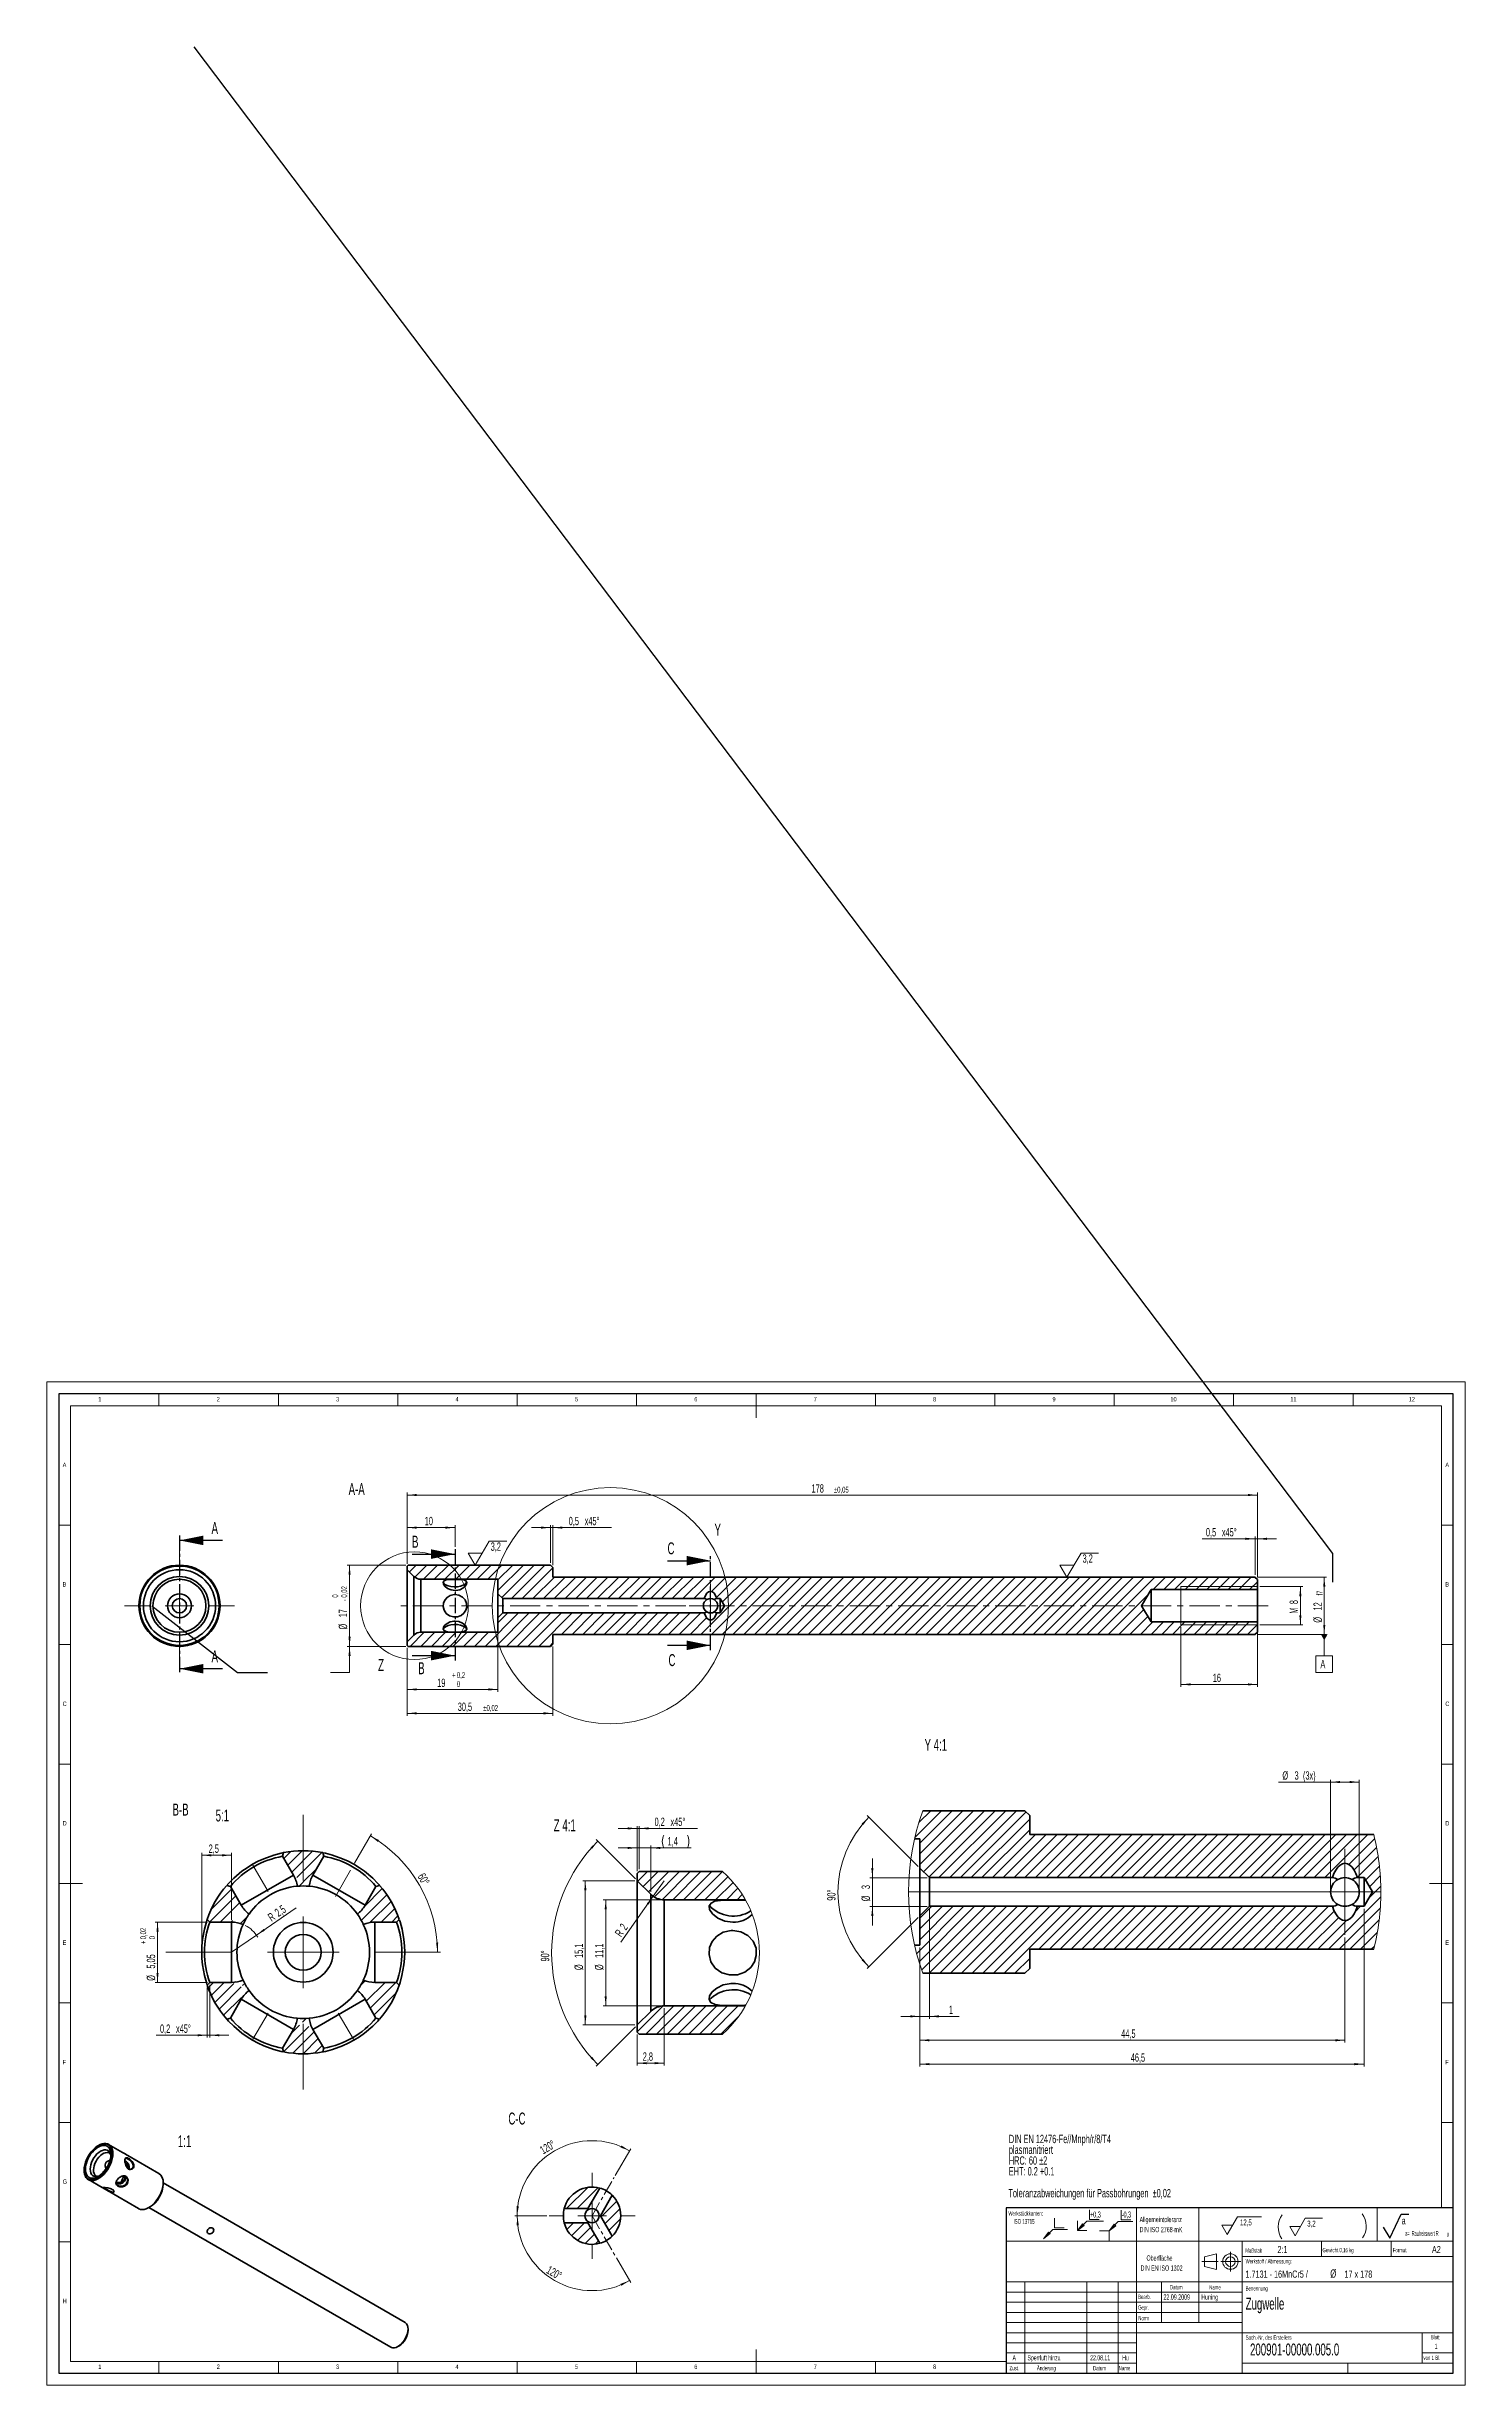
# Model space of a CAD drawing. Header units: millimetres. Extents: x 0 to 594, y 0 to 979.
import ezdxf

# ---------------------------------------------------------------- set-up
doc = ezdxf.new("R2010")
doc.units = ezdxf.units.MM
doc.linetypes.add('CENTER', pattern=[10.16, 6.35, -1.27, 1.27, -1.27])
doc.linetypes.add('CENTERX2', pattern=[20.32, 12.7, -2.54, 2.54, -2.54])
doc.layers.add('SLD-0', color=7, linetype='Continuous')
doc.styles.add('SLDTEXTSTYLE0', font='TXT', dxfattribs={"width": 0.605})
doc.styles.add('SLDTEXTSTYLE1', font='TXT', dxfattribs={"width": 0.491563})
doc.styles.add('SLDTEXTSTYLE2', font='TXT', dxfattribs={"width": 0.75})
doc.styles.add('SLDTEXTSTYLE3', font='TXT', dxfattribs={"width": 0.7})
doc.styles.add('SLDTEXTSTYLE4', font='TXT', dxfattribs={"width": 0.554584})
doc.dimstyles.new('SLDDIMSTYLE0', dxfattribs={"dimtxt": 3.5, "dimasz": 4, "dimexe": 0, "dimexo": 0.0625, "dimgap": 0.875, "dimtad": 1, "dimlfac": 0.5, "dimrnd": 1e-09, "dimzin": 12, "dimdsep": 46, "dimtxsty": 'SLDTEXTSTYLE0', "dimsah": 1, "dimcen": 0.09, "dimadec": 0, "dimazin": 0, "dimtfac": 1, "dimtofl": 0, "dimtmove": 0, "dimatfit": 3, "dimfxl": 1, "dimfrac": 2, "dimtolj": 1, "dimtzin": 12, "dimarcsym": 0})
doc.dimstyles.new('SLDDIMSTYLE1', dxfattribs={"dimtxt": 3.5, "dimasz": 4, "dimexe": 0, "dimexo": 0.0625, "dimgap": 0.875, "dimtad": 1, "dimlfac": 0.5, "dimrnd": 1e-09, "dimzin": 12, "dimdsep": 46, "dimtxsty": 'SLDTEXTSTYLE0', "dimsah": 1, "dimcen": 0.09, "dimadec": 0, "dimazin": 0, "dimtol": 1, "dimtp": 0.2, "dimtfac": 1, "dimtdec": 1, "dimtofl": 0, "dimtmove": 0, "dimatfit": 3, "dimfxl": 1, "dimfrac": 2, "dimtolj": 1, "dimarcsym": 0})
doc.dimstyles.new('SLDDIMSTYLE10', dxfattribs={"dimtxt": 3.5, "dimasz": 4, "dimexe": 0, "dimexo": 0.0625, "dimgap": 0.875, "dimtad": 1, "dimdec": 4, "dimlfac": 0.2, "dimzin": 12, "dimdsep": 46, "dimtxsty": 'SLDTEXTSTYLE0', "dimsah": 1, "dimcen": 0.09, "dimazin": 0, "dimtfac": 1, "dimtofl": 0, "dimtmove": 0, "dimatfit": 3, "dimfxl": 1, "dimfrac": 2, "dimtolj": 1, "dimtzin": 12, "dimarcsym": 0})
doc.dimstyles.new('SLDDIMSTYLE11', dxfattribs={"dimtxt": 3.5, "dimasz": 4, "dimexe": 0, "dimexo": 0.0625, "dimgap": 0.875, "dimtad": 1, "dimlfac": 0.2, "dimrnd": 1e-09, "dimzin": 12, "dimdsep": 46, "dimtxsty": 'SLDTEXTSTYLE0', "dimsah": 1, "dimcen": 0.09, "dimadec": 0, "dimazin": 0, "dimtol": 1, "dimtp": 0.02, "dimtfac": 1, "dimtofl": 0, "dimtmove": 0, "dimatfit": 3, "dimfxl": 1, "dimfrac": 2, "dimtolj": 1, "dimarcsym": 0})
doc.dimstyles.new('SLDDIMSTYLE12', dxfattribs={"dimtxt": 3.5, "dimasz": 4, "dimexe": 0, "dimexo": 0.0625, "dimgap": 0.875, "dimtad": 1, "dimdec": 1, "dimlfac": 0.2, "dimrnd": 1e-09, "dimzin": 12, "dimdsep": 46, "dimtxsty": 'SLDTEXTSTYLE0', "dimsah": 1, "dimcen": 0.09, "dimadec": 0, "dimazin": 0, "dimtfac": 1, "dimtofl": 0, "dimtmove": 0, "dimatfit": 3, "dimfxl": 1, "dimfrac": 2, "dimtolj": 1, "dimtzin": 12, "dimarcsym": 0})
doc.dimstyles.new('SLDDIMSTYLE13', dxfattribs={"dimtxt": 3.5, "dimasz": 4, "dimexe": 0, "dimexo": 0.0625, "dimgap": 0.875, "dimtad": 1, "dimdec": 1, "dimlfac": 0.2, "dimrnd": 1e-09, "dimzin": 12, "dimdsep": 46, "dimtxsty": 'SLDTEXTSTYLE0', "dimsah": 1, "dimcen": 0, "dimadec": 0, "dimazin": 0, "dimtfac": 1, "dimtofl": 0, "dimtmove": 0, "dimatfit": 3, "dimfxl": 1, "dimfrac": 2, "dimtolj": 1, "dimtzin": 12, "dimarcsym": 0})
doc.dimstyles.new('SLDDIMSTYLE14', dxfattribs={"dimtxt": 3.5, "dimasz": 4, "dimexe": 0, "dimexo": 0.0625, "dimgap": 0.875, "dimtad": 1, "dimlfac": 0.25, "dimrnd": 1e-09, "dimzin": 12, "dimdsep": 46, "dimtxsty": 'SLDTEXTSTYLE0', "dimsah": 1, "dimcen": 0.09, "dimadec": 0, "dimazin": 0, "dimtfac": 1, "dimtofl": 0, "dimtmove": 0, "dimatfit": 3, "dimfxl": 1, "dimfrac": 2, "dimtolj": 1, "dimtzin": 12, "dimarcsym": 0})
doc.dimstyles.new('SLDDIMSTYLE15', dxfattribs={"dimtxt": 3.5, "dimasz": 4, "dimexe": 0, "dimexo": 0.0625, "dimgap": 0.875, "dimtad": 1, "dimlfac": 0.25, "dimrnd": 1e-09, "dimzin": 12, "dimdsep": 46, "dimtxsty": 'SLDTEXTSTYLE0', "dimsah": 1, "dimcen": 0, "dimadec": 0, "dimazin": 0, "dimtfac": 1, "dimtofl": 0, "dimtmove": 0, "dimatfit": 3, "dimfxl": 1, "dimfrac": 2, "dimtolj": 1, "dimtzin": 12, "dimarcsym": 0})
doc.dimstyles.new('SLDDIMSTYLE16', dxfattribs={"dimtxt": 3.5, "dimasz": 4, "dimexe": 0, "dimexo": 0.0625, "dimgap": 0.875, "dimtad": 1, "dimdec": 4, "dimlfac": 0.25, "dimzin": 12, "dimdsep": 46, "dimtxsty": 'SLDTEXTSTYLE0', "dimsah": 1, "dimcen": 0.09, "dimazin": 0, "dimtfac": 1, "dimtofl": 0, "dimtmove": 0, "dimatfit": 3, "dimfxl": 1, "dimfrac": 2, "dimtolj": 1, "dimtzin": 12, "dimarcsym": 0})
doc.dimstyles.new('SLDDIMSTYLE17', dxfattribs={"dimtxt": 3.5, "dimasz": 4, "dimexe": 0, "dimexo": 0.0625, "dimgap": 0.875, "dimtad": 1, "dimdec": 1, "dimlfac": 0.25, "dimrnd": 1e-09, "dimzin": 12, "dimdsep": 46, "dimtxsty": 'SLDTEXTSTYLE0', "dimsah": 1, "dimcen": 0.09, "dimadec": 0, "dimazin": 0, "dimtfac": 1, "dimtofl": 0, "dimtmove": 0, "dimatfit": 3, "dimfxl": 1, "dimfrac": 2, "dimtolj": 1, "dimtzin": 12, "dimarcsym": 0})
doc.dimstyles.new('SLDDIMSTYLE18', dxfattribs={"dimtxt": 3.5, "dimasz": 4, "dimexe": 0, "dimexo": 0.0625, "dimgap": 0.875, "dimtad": 1, "dimdec": 1, "dimlfac": 0.25, "dimrnd": 1e-09, "dimzin": 12, "dimdsep": 46, "dimtxsty": 'SLDTEXTSTYLE0', "dimsah": 1, "dimcen": 0.09, "dimadec": 0, "dimazin": 0, "dimtfac": 1, "dimtofl": 0, "dimtmove": 0, "dimatfit": 3, "dimfxl": 1, "dimfrac": 2, "dimtolj": 1, "dimtzin": 12, "dimarcsym": 0})
doc.dimstyles.new('SLDDIMSTYLE19', dxfattribs={"dimtxt": 3.5, "dimasz": 4, "dimexe": 0, "dimexo": 0.0625, "dimgap": 0.875, "dimtad": 1, "dimlfac": 0.25, "dimrnd": 1e-09, "dimzin": 12, "dimdsep": 46, "dimtxsty": 'SLDTEXTSTYLE0', "dimsah": 1, "dimcen": 0.09, "dimadec": 0, "dimazin": 0, "dimtfac": 1, "dimtofl": 0, "dimtmove": 0, "dimatfit": 3, "dimfxl": 1, "dimfrac": 2, "dimtolj": 1, "dimtzin": 12, "dimarcsym": 0})
doc.dimstyles.new('SLDDIMSTYLE2', dxfattribs={"dimtxt": 3.5, "dimasz": 4, "dimexe": 0, "dimexo": 0.0625, "dimgap": 0.875, "dimtad": 1, "dimlfac": 0.5, "dimrnd": 1e-09, "dimzin": 12, "dimdsep": 46, "dimtxsty": 'SLDTEXTSTYLE0', "dimsah": 1, "dimcen": 0.09, "dimadec": 0, "dimazin": 0, "dimtol": 1, "dimtp": 0.02, "dimtm": 0.02, "dimtfac": 1, "dimtofl": 0, "dimtmove": 0, "dimatfit": 3, "dimfxl": 1, "dimfrac": 2, "dimtolj": 1, "dimarcsym": 0})
doc.dimstyles.new('SLDDIMSTYLE20', dxfattribs={"dimtxt": 3.5, "dimasz": 4, "dimexe": 0, "dimexo": 0.0625, "dimgap": 0.875, "dimtad": 1, "dimdec": 4, "dimlfac": 0.5, "dimzin": 12, "dimdsep": 46, "dimtxsty": 'SLDTEXTSTYLE0', "dimsah": 1, "dimcen": 0.09, "dimazin": 0, "dimtfac": 1, "dimtofl": 0, "dimtmove": 0, "dimatfit": 3, "dimfxl": 1, "dimfrac": 2, "dimtolj": 1, "dimtzin": 12, "dimarcsym": 0})
doc.dimstyles.new('SLDDIMSTYLE3', dxfattribs={"dimtxt": 3.5, "dimasz": 4, "dimexe": 0, "dimexo": 0.0625, "dimgap": 0.875, "dimtad": 1, "dimlfac": 0.5, "dimrnd": 1e-09, "dimzin": 12, "dimdsep": 46, "dimtxsty": 'SLDTEXTSTYLE0', "dimsah": 1, "dimcen": 0.09, "dimadec": 0, "dimazin": 0, "dimtfac": 1, "dimtofl": 0, "dimtmove": 0, "dimatfit": 3, "dimfxl": 1, "dimfrac": 2, "dimtolj": 1, "dimtzin": 12, "dimarcsym": 0})
doc.dimstyles.new('SLDDIMSTYLE4', dxfattribs={"dimtxt": 3.5, "dimasz": 4, "dimexe": 0, "dimexo": 0.0625, "dimgap": 0.875, "dimtad": 1, "dimlfac": 0.5, "dimrnd": 1e-09, "dimzin": 12, "dimdsep": 46, "dimtxsty": 'SLDTEXTSTYLE0', "dimsah": 1, "dimcen": 0.09, "dimadec": 0, "dimazin": 0, "dimtol": 1, "dimtm": 0.02, "dimtfac": 1, "dimtofl": 0, "dimtmove": 0, "dimatfit": 3, "dimfxl": 1, "dimfrac": 2, "dimtolj": 1, "dimarcsym": 0})
doc.dimstyles.new('SLDDIMSTYLE5', dxfattribs={"dimtxt": 3.5, "dimasz": 4, "dimexe": 0, "dimexo": 0.0625, "dimgap": 0.875, "dimtad": 1, "dimlfac": 0.5, "dimrnd": 1e-09, "dimzin": 12, "dimdsep": 46, "dimtxsty": 'SLDTEXTSTYLE0', "dimsah": 1, "dimcen": 0.09, "dimadec": 0, "dimazin": 0, "dimtol": 1, "dimtp": 0.05, "dimtm": 0.05, "dimtfac": 1, "dimtofl": 0, "dimtmove": 0, "dimatfit": 3, "dimfxl": 1, "dimfrac": 2, "dimtolj": 1, "dimarcsym": 0})
doc.dimstyles.new('SLDDIMSTYLE6', dxfattribs={"dimtxt": 3.5, "dimasz": 4, "dimexe": 0, "dimexo": 0.0625, "dimgap": 0.875, "dimtad": 1, "dimlfac": 0.5, "dimrnd": 1e-09, "dimzin": 12, "dimdsep": 46, "dimtxsty": 'SLDTEXTSTYLE0', "dimsah": 1, "dimcen": 0.09, "dimadec": 0, "dimazin": 0, "dimtfac": 1, "dimtofl": 0, "dimtmove": 0, "dimatfit": 3, "dimfxl": 1, "dimfrac": 2, "dimtolj": 1, "dimtzin": 12, "dimarcsym": 0})
doc.dimstyles.new('SLDDIMSTYLE8', dxfattribs={"dimtxt": 0, "dimasz": 4, "dimexe": 0, "dimexo": 0.0625, "dimgap": 0, "dimtad": 0, "dimtih": 1, "dimtoh": 1, "dimdec": 0, "dimrnd": 1e-09, "dimzin": 0, "dimdsep": 46, "dimtxsty": 'Standard', "dimblk1": 'NONE', "dimblk2": 'NONE', "dimsah": 1, "dimcen": 0.09, "dimadec": 0, "dimazin": 0, "dimtfac": 4, "dimtdec": 0, "dimtofl": 0, "dimtmove": 0, "dimatfit": 3, "dimldrblk": 'NONE', "dimfxl": 1, "dimfrac": 2, "dimtolj": 1, "dimtzin": 0, "dimarcsym": 0})
doc.dimstyles.new('SLDDIMSTYLE9', dxfattribs={"dimtxt": 3.5, "dimasz": 4, "dimexe": 0, "dimexo": 0.0625, "dimgap": 0.875, "dimtad": 1, "dimlfac": 0.2, "dimrnd": 1e-09, "dimzin": 12, "dimdsep": 46, "dimtxsty": 'SLDTEXTSTYLE0', "dimsah": 1, "dimcen": 0.09, "dimadec": 0, "dimazin": 0, "dimtfac": 1, "dimtofl": 0, "dimtmove": 0, "dimatfit": 3, "dimfxl": 1, "dimfrac": 2, "dimtolj": 1, "dimtzin": 12, "dimarcsym": 0})

# ---------------------------------------------------------------- blocks, each defined once
blk = doc.blocks.new('Block31')
at = {"color": 7, "linetype": 'Continuous', "lineweight": 0}
blk.add_arc((8.57, 4.98), 8.57, 143.21919, 215.53047, dxfattribs=at)
blk = doc.blocks.new('SW_NOTE_0')
at = {"color": 0, "linetype": 'Continuous', "lineweight": 0, "char_height": 3.5, "attachment_point": 1, "style": 'SLDTEXTSTYLE0'}
for s, insert in [('plasmanitriert', (0, 0)), ('DIN EN 12476-Fe//Mnph/r/8/T4', (0, 4.51)), ('HRC: 60 ±2', (0, -4.51)), ('EHT: 0.2 +0.1', (0, -9.02))]:
    blk.add_mtext(s, dxfattribs=dict(at, insert=insert))
blk = doc.blocks.new('plasmanitriet_manganphosphatiert')
at = {"color": 8, "linetype": 'Continuous', "lineweight": 0}
blk.add_blockref('SW_NOTE_0', (0.02, 13.19), dxfattribs=at)
blk = doc.blocks.new('Block32')
at = {"color": 7, "linetype": 'Continuous', "lineweight": 0}
blk.add_arc((-6.86, 4.98), 8.57, 324.46953, 36.78081, dxfattribs=at)
blk = doc.blocks.new('Block25')
at = {"color": 9, "linetype": 'Continuous', "lineweight": 0}
for p, q in [((0, 0), (0, 4)), ((0, 0), (3.896194, 3.896195)), ((0, 0), (2.14905, 2.800698)), ((0, 0), (2.800697, 2.149051)), ((0, 0), (4, 0)), ((2.14905, 2.800698), (2.800697, 2.149051)), ((3.896194, 3.896195), (10.955845, 3.896195)), ((5.096194, 4.596195), (5.096194, 8.596195)), ((5.096194, 4.596195), (9.096194, 4.596195))]:
    blk.add_line(p, q, dxfattribs=at)
blk = doc.blocks.new('Block29')
at = {"layer": 'SLD-0', "color": 7, "linetype": 'Continuous', "lineweight": 0}
for p, q in [((2.23, 0), (0, 3.86)), ((0, 3.86), (4.46, 3.86)), ((6.51, 7.42), (2.23, 0)), ((6.51, 7.42), (13.68, 7.42))]:
    blk.add_line(p, q, dxfattribs=at)
at = {"layer": 'SLD-0', "insert": (7.34, 6.36), "char_height": 2.5, "attachment_point": 1, "style": 'SLDTEXTSTYLE0'}
blk.add_mtext('3,2', dxfattribs=at)
blk = doc.blocks.new('Block30')
at = {"color": 7, "linetype": 'Continuous', "lineweight": 0}
for p, q in [((0, 3.86), (4.46, 3.86)), ((0, 3.86), (2.23, 0)), ((2.23, 0), (6.51, 7.42)), ((6.51, 7.42), (16.66, 7.42))]:
    blk.add_line(p, q, dxfattribs=at)
at = {"color": 7, "linetype": 'Continuous', "lineweight": 0, "insert": (7.63, 6.32), "char_height": 2.5, "attachment_point": 1, "style": 'SLDTEXTSTYLE0'}
blk.add_mtext('12,5', dxfattribs=at)
blk = doc.blocks.new('Block28')
at = {"layer": 'SLD-0'}
for p, q in [((2.77, 0), (7.58, 10.04)), ((7.58, 10.04), (10.86, 10.04)), ((0, 4.71), (2.77, 0))]:
    blk.add_line(p, q, dxfattribs=at)
at = {"layer": 'SLD-0', "attachment_point": 1}
for s, insert, char_height, style in [('a', (7.79, 8.85), 3, 'SLDTEXTSTYLE0'), ('a=', (9.24, 3.08), 2, 'SLDTEXTSTYLE1'), ('Rauheitswert R', (12.01, 3.03), 2, 'SLDTEXTSTYLE1'), ('a', (26.68, 2.78), 2, 'SLDTEXTSTYLE1')]:
    blk.add_mtext(s, dxfattribs=dict(at, insert=insert, char_height=char_height, style=style))
blk = doc.blocks.new('Block26')
at = {"color": 9, "linetype": 'Continuous', "lineweight": 0}
for p, q in [((0, 0), (3.896194, 3.896194)), ((0, 0), (2.149051, 2.800697)), ((0, 0), (2.800697, 2.14905)), ((2.149051, 2.800697), (2.800697, 2.14905)), ((3.896194, 3.896194), (10.010473, 3.896194)), ((4.596194, 4.596194), (4.596194, 8.596194)), ((4.596194, 4.596194), (8.596194, 4.596194))]:
    blk.add_line(p, q, dxfattribs=at)
blk = doc.blocks.new('Block27')
at = {"color": 9, "linetype": 'Continuous', "lineweight": 0}
for p, q in [((9.096194, 8.596195), (9.096194, 12.596195)), ((0, 4), (4, 4)), ((4, 4), (7.896194, 7.896195)), ((4, 4), (6.14905, 6.800698)), ((4, 4), (6.800697, 6.149051)), ((4, 0), (4, 4)), ((6.14905, 6.800698), (6.800697, 6.149051)), ((7.896194, 7.896195), (14.010473, 7.896195)), ((9.096194, 8.596195), (13.096194, 8.596195))]:
    blk.add_line(p, q, dxfattribs=at)
blk = doc.blocks.new('SW_NOTE_1')
at = {"color": 0, "linetype": 'Continuous', "lineweight": 0, "attachment_point": 1}
for s, insert, char_height, style in [('1.7131 - 16MnCr5 / ', (0, 3.87), 3, 'SLDTEXTSTYLE0'), ('%%c', (35.53, 4.37), 3.5, 'SLDTEXTSTYLE3'), (' 17 x 178', (40.63, 3.87), 3, 'SLDTEXTSTYLE0')]:
    blk.add_mtext(s, dxfattribs=dict(at, insert=insert, char_height=char_height, style=style))
blk = doc.blocks.new('SW_NOTE_2')
at = {"color": 0, "linetype": 'Continuous', "lineweight": 0, "char_height": 2.2, "attachment_point": 1, "style": 'SLDTEXTSTYLE0'}
for s, insert in [('Allgemeintoleranz', (0, 2.84)), ('DIN ISO 2768-mK', (0, -1.36))]:
    blk.add_mtext(s, dxfattribs=dict(at, insert=insert))
blk = doc.blocks.new('SW_NOTE_3')
at = {"color": 0, "linetype": 'Continuous', "lineweight": 0, "char_height": 2.2, "attachment_point": 1, "style": 'SLDTEXTSTYLE0'}
for s, insert in [('    Oberfläche', (0, 2.84)), ('DIN EN ISO 1302', (0, -1.36))]:
    blk.add_mtext(s, dxfattribs=dict(at, insert=insert))
blk = doc.blocks.new('SW_CENTERMARKSYMBOL_0')
at = {"color": 0, "linetype": 'Continuous', "lineweight": 0}
for p, q in [((0, 12), (0, 23)), ((-12, 0), (-23, 0)), ((0, 0), (-6, 0)), ((0, 0), (0, 6)), ((0, 0), (0, -6)), ((0, 0), (6, 0)), ((12, 0), (23, 0)), ((0, -12), (0, -23))]:
    blk.add_line(p, q, dxfattribs=at)
blk = doc.blocks.new('*D15')
at = {"color": 7, "linetype": 'Continuous', "lineweight": 15}
for p, q in [((150.96, 343.89), (150.96, 359.99)), ((150.96, 358.99), (170.96, 358.99)), ((170.96, 350.91), (170.96, 359.99))]:
    blk.add_line(p, q, dxfattribs=at)
for points in [[(150.96, 358.99), (154.96, 358.54), (154.96, 359.44)], [(170.96, 358.99), (166.96, 359.44), (166.96, 358.54)]]:
    blk.add_solid(points, dxfattribs=at)
at = {"color": 7, "linetype": 'Continuous', "lineweight": 15, "insert": (158.28, 363.5), "char_height": 3.5, "attachment_point": 1, "style": 'SLDTEXTSTYLE0'}
blk.add_mtext('10', dxfattribs=at)
blk = doc.blocks.new('*D16')
at = {"color": 7, "linetype": 'Continuous', "lineweight": 15}
for p, q in [((188.96, 314.19), (188.96, 290.25)), ((150.96, 308.69), (150.96, 290.25)), ((188.96, 291.25), (150.96, 291.25))]:
    blk.add_line(p, q, dxfattribs=at)
for points in [[(150.96, 291.25), (154.96, 290.8), (154.96, 291.7)], [(188.96, 291.25), (184.96, 291.7), (184.96, 290.8)]]:
    blk.add_solid(points, dxfattribs=at)
at = {"color": 7, "linetype": 'Continuous', "lineweight": 15, "attachment_point": 1, "style": 'SLDTEXTSTYLE0'}
for s, insert, char_height in [('19', (163.5, 295.76), 3.5), ('+', (169.77, 298.47), 2.45), ('0,2', (171.74, 298.47), 2.45), ('0', (171.74, 294.71), 2.45)]:
    blk.add_mtext(s, dxfattribs=dict(at, insert=insert, char_height=char_height))
blk = doc.blocks.new('*D17')
at = {"color": 7, "linetype": 'Continuous', "lineweight": 15}
for p, q in [((150.96, 308.69), (150.96, 280.25)), ((211.96, 309.29), (211.96, 280.25)), ((150.96, 281.25), (211.96, 281.25))]:
    blk.add_line(p, q, dxfattribs=at)
for points in [[(150.96, 281.25), (154.96, 280.8), (154.96, 281.7)], [(211.96, 281.25), (207.96, 281.7), (207.96, 280.8)]]:
    blk.add_solid(points, dxfattribs=at)
at = {"color": 7, "linetype": 'Continuous', "lineweight": 15, "attachment_point": 1, "style": 'SLDTEXTSTYLE0'}
for s, insert, char_height in [('30,5', (172.12, 285.76), 3.5), ('±0,02', (182.8, 284.71), 2.45)]:
    blk.add_mtext(s, dxfattribs=dict(at, insert=insert, char_height=char_height))
blk = doc.blocks.new('*D18')
at = {"color": 7, "linetype": 'Continuous', "lineweight": 15}
for p, q in [((210.96, 358.99), (202.96, 358.99)), ((210.96, 344.29), (210.96, 359.99)), ((210.96, 358.99), (211.96, 358.99)), ((211.96, 343.29), (211.96, 359.99)), ((211.96, 358.99), (236.53, 358.99))]:
    blk.add_line(p, q, dxfattribs=at)
for points in [[(210.96, 358.99), (206.96, 359.44), (206.96, 358.54)], [(211.96, 358.99), (215.96, 358.54), (215.96, 359.44)]]:
    blk.add_solid(points, dxfattribs=at)
at = {"color": 7, "linetype": 'Continuous', "lineweight": 15, "char_height": 3.5, "attachment_point": 1, "style": 'SLDTEXTSTYLE0'}
for s, insert in [('0,5', (218.58, 363.5)), ('x45°', (225.26, 363.5))]:
    blk.add_mtext(s, dxfattribs=dict(at, insert=insert))
blk = doc.blocks.new('*D19')
at = {"color": 7, "linetype": 'Continuous', "lineweight": 15}
for p, q in [((150.36, 343.29), (125.8, 343.29)), ((126.8, 343.29), (126.8, 309.29)), ((150.36, 309.29), (125.8, 309.29)), ((126.8, 309.29), (126.8, 298.38)), ((126.8, 298.38), (118.8, 298.38))]:
    blk.add_line(p, q, dxfattribs=at)
for points in [[(126.8, 343.29), (126.35, 339.29), (127.25, 339.29)], [(126.8, 309.29), (127.25, 313.29), (126.35, 313.29)], [(126.8, 309.29), (126.35, 305.29), (127.25, 305.29)]]:
    blk.add_solid(points, dxfattribs=at)
at = {"color": 7, "linetype": 'Continuous', "lineweight": 15, "attachment_point": 1, "rotation": 90, "style": 'SLDTEXTSTYLE0'}
for s, insert, char_height in [('0,02', (123.34, 329.68), 2.45), ('0', (119.58, 329.68), 2.45), ('17', (122.28, 321.44), 3.5), ('-', (123.34, 328.14), 2.45), ('%%c', (122.28, 316.34), 3.5)]:
    blk.add_mtext(s, dxfattribs=dict(at, insert=insert, char_height=char_height))
blk = doc.blocks.new('*D20')
at = {"color": 7, "linetype": 'Continuous', "lineweight": 15}
for p, q in [((474.96, 317.29), (474.96, 292.35)), ((506.96, 317.29), (506.96, 292.35)), ((506.96, 293.35), (474.96, 293.35))]:
    blk.add_line(p, q, dxfattribs=at)
for points in [[(474.96, 293.35), (478.96, 292.9), (478.96, 293.8)], [(506.96, 293.35), (502.96, 293.8), (502.96, 292.9)]]:
    blk.add_solid(points, dxfattribs=at)
at = {"color": 7, "linetype": 'Continuous', "lineweight": 15, "insert": (488.28, 297.87), "char_height": 3.5, "attachment_point": 1, "style": 'SLDTEXTSTYLE0'}
blk.add_mtext('16', dxfattribs=at)
blk = doc.blocks.new('*D21')
at = {"color": 7, "linetype": 'Continuous', "lineweight": 15}
for p, q in [((507.96, 334.29), (525.96, 334.29)), ((524.96, 334.29), (524.96, 318.29)), ((507.96, 318.29), (525.96, 318.29))]:
    blk.add_line(p, q, dxfattribs=at)
for points in [[(524.96, 334.29), (524.51, 330.29), (525.41, 330.29)], [(524.96, 318.29), (525.41, 322.29), (524.51, 322.29)]]:
    blk.add_solid(points, dxfattribs=at)
at = {"color": 7, "linetype": 'Continuous', "lineweight": 15, "char_height": 3.5, "attachment_point": 1, "rotation": 90, "style": 'SLDTEXTSTYLE0'}
for s, insert in [('8', (520.44, 326.95)), ('M', (520.44, 322.95))]:
    blk.add_mtext(s, dxfattribs=dict(at, insert=insert))
blk = doc.blocks.new('*D22')
at = {"color": 7, "linetype": 'Continuous', "lineweight": 15}
for p, q in [((505.96, 354.3), (483.82, 354.3)), ((505.96, 339.29), (505.96, 355.3)), ((505.96, 354.3), (506.96, 354.3)), ((506.96, 338.29), (506.96, 355.3)), ((506.96, 354.3), (514.96, 354.3))]:
    blk.add_line(p, q, dxfattribs=at)
for points in [[(505.96, 354.3), (501.96, 354.75), (501.96, 353.85)], [(506.96, 354.3), (510.96, 353.85), (510.96, 354.75)]]:
    blk.add_solid(points, dxfattribs=at)
at = {"color": 7, "linetype": 'Continuous', "lineweight": 15, "char_height": 3.5, "attachment_point": 1, "style": 'SLDTEXTSTYLE0'}
for s, insert in [('0,5', (485.4, 358.81)), ('x45°', (492.09, 358.81))]:
    blk.add_mtext(s, dxfattribs=dict(at, insert=insert))
blk = doc.blocks.new('*D23')
at = {"color": 7, "linetype": 'Continuous', "lineweight": 15}
for p, q in [((150.96, 343.89), (150.96, 373.62)), ((506.96, 372.62), (150.96, 372.62)), ((506.96, 338.29), (506.96, 373.62))]:
    blk.add_line(p, q, dxfattribs=at)
for points in [[(150.96, 372.62), (154.96, 372.17), (154.96, 373.07)], [(506.96, 372.62), (502.96, 373.07), (502.96, 372.17)]]:
    blk.add_solid(points, dxfattribs=at)
at = {"color": 7, "linetype": 'Continuous', "lineweight": 15, "attachment_point": 1, "style": 'SLDTEXTSTYLE0'}
for s, insert, char_height in [('178', (320.28, 377.13), 3.5), ('±0,05', (329.63, 376.08), 2.45)]:
    blk.add_mtext(s, dxfattribs=dict(at, insert=insert, char_height=char_height))
blk = doc.blocks.new('*D24')
at = {"color": 7, "linetype": 'Continuous', "lineweight": 15}
for p, q in [((506.96, 338.29), (535.96, 338.29)), ((534.96, 314.29), (534.96, 338.29)), ((534.96, 338.29), (534.96, 317.61)), ((506.96, 314.29), (535.96, 314.29))]:
    blk.add_line(p, q, dxfattribs=at)
for points in [[(534.96, 338.29), (534.51, 334.29), (535.41, 334.29)], [(534.96, 314.29), (535.41, 318.29), (534.51, 318.29)]]:
    blk.add_solid(points, dxfattribs=at)
at = {"color": 7, "linetype": 'Continuous', "lineweight": 15, "attachment_point": 1, "rotation": 90, "style": 'SLDTEXTSTYLE0'}
for s, insert, char_height in [('12', (530.44, 324.29), 3.5), ('f7', (531.8, 330.57), 2.45), ('%%c', (530.44, 319.2), 3.5)]:
    blk.add_mtext(s, dxfattribs=dict(at, insert=insert, char_height=char_height))
blk = doc.blocks.new('_NONE')
blk = doc.blocks.new('SW_CENTERMARKSYMBOL_1')
at = {"color": 0, "linetype": 'Continuous', "lineweight": 0}
for p, q in [((-6, 0), (-9, 0)), ((0, 0), (-6, 0)), ((0, 6), (0, 9)), ((0, 0), (0, 6)), ((0, 0), (0, -6)), ((0, 0), (6, 0)), ((6, 0), (9, 0)), ((0, -6), (0, -9))]:
    blk.add_line(p, q, dxfattribs=at)
blk = doc.blocks.new('SW_SFSYMBOL_0')
at = {"color": 0, "linetype": 'Continuous', "lineweight": 0}
for p, q in [((-6.54, -5), (-9.49, 0)), ((-3.6, 0), (-9.49, 0)), ((-6.54, -5), (-0.65, 5)), ((-0.65, 5), (6.68, 5))]:
    blk.add_line(p, q, dxfattribs=at)
at = {"color": 0, "linetype": 'Continuous', "lineweight": 0, "insert": (0, 4.51), "char_height": 3.5, "attachment_point": 1, "style": 'SLDTEXTSTYLE0'}
blk.add_mtext('3,2', dxfattribs=at)
blk = doc.blocks.new('SW_SFSYMBOL_1')
at = {"color": 0, "linetype": 'Continuous', "lineweight": 0}
for p, q in [((-6.54, -5), (-9.49, 0)), ((-3.6, 0), (-9.49, 0)), ((-6.54, -5), (-0.65, 5)), ((-0.65, 5), (6.68, 5))]:
    blk.add_line(p, q, dxfattribs=at)
at = {"color": 0, "linetype": 'Continuous', "lineweight": 0, "insert": (0, 4.51), "char_height": 3.5, "attachment_point": 1, "style": 'SLDTEXTSTYLE0'}
blk.add_mtext('3,2', dxfattribs=at)
blk = doc.blocks.new('SW_DATUMTAG_0')
at = {"color": 0, "linetype": 'Continuous', "lineweight": 0}
for p, q in [((1.6, 15.18), (1.6, 6.19)), ((-1.9, -0.81), (-1.9, 6.19)), ((-1.9, 6.19), (5.1, 6.19)), ((5.1, 6.19), (5.1, -0.81)), ((5.1, -0.81), (-1.9, -0.81))]:
    blk.add_line(p, q, dxfattribs=at)
blk.add_solid([(3, 15.18), (0.2, 15.18), (1.6, 12.73)], dxfattribs=at)
at = {"color": 0, "linetype": 'Continuous', "lineweight": 0, "insert": (0, 4.51, 8.8), "char_height": 3.5, "attachment_point": 1, "style": 'SLDTEXTSTYLE0'}
blk.add_mtext('A', dxfattribs=at)
blk = doc.blocks.new('*D30')
at = {"color": 7, "linetype": 'Continuous', "lineweight": 15}
for p, q in [((64.89, 185.72), (64.89, 222.84)), ((64.89, 221.84), (77.39, 221.84)), ((77.39, 194.86), (77.39, 222.84))]:
    blk.add_line(p, q, dxfattribs=at)
for points in [[(64.89, 221.84), (68.89, 221.39), (68.89, 222.29)], [(77.39, 221.84), (73.39, 222.29), (73.39, 221.39)]]:
    blk.add_solid(points, dxfattribs=at)
at = {"color": 7, "linetype": 'Continuous', "lineweight": 15, "insert": (67.8, 226.35), "char_height": 3.5, "attachment_point": 1, "style": 'SLDTEXTSTYLE0'}
blk.add_mtext('2,5', dxfattribs=at)
blk = doc.blocks.new('*D31')
at = {"color": 7, "linetype": 'Continuous', "lineweight": 15}
blk.add_line((128.93, 218.55), (136.01, 230.8), dxfattribs=at)
blk.add_arc((107.39, 181.24), 56.23, 0, 60, dxfattribs=at)
for points in [[(135.51, 229.94), (138.66, 227.43), (139.14, 228.2)], [(163.62, 181.24), (163.93, 185.25), (163.03, 185.22)]]:
    blk.add_solid(points, dxfattribs=at)
at = {"color": 7, "linetype": 'Continuous', "lineweight": 15, "insert": (158.18, 214.76), "char_height": 3.5, "attachment_point": 1, "rotation": 300, "style": 'SLDTEXTSTYLE0'}
blk.add_mtext('60°', dxfattribs=at)
blk = doc.blocks.new('*D32')
at = {"color": 7, "linetype": 'Continuous', "lineweight": 15}
for p, q in [((67.31, 193.86), (45.39, 193.86)), ((46.39, 193.86), (46.39, 168.61)), ((67.31, 168.61), (45.39, 168.61))]:
    blk.add_line(p, q, dxfattribs=at)
for points in [[(46.39, 193.86), (45.94, 189.86), (46.84, 189.86)], [(46.39, 168.61), (46.84, 172.61), (45.94, 172.61)]]:
    blk.add_solid(points, dxfattribs=at)
at = {"color": 7, "linetype": 'Continuous', "lineweight": 15, "attachment_point": 1, "rotation": 90, "style": 'SLDTEXTSTYLE0'}
for s, insert, char_height in [('0,02', (39.17, 186.64), 2.45), ('0', (42.93, 186.64), 2.45), ('+', (39.17, 184.67), 2.45), ('5,05', (41.88, 174.39), 3.5), ('%%c', (41.88, 169.29), 3.5)]:
    blk.add_mtext(s, dxfattribs=dict(at, insert=insert, char_height=char_height))
blk = doc.blocks.new('*D33')
at = {"color": 7, "linetype": 'Continuous', "lineweight": 15}
for p, q in [((67.18, 166.48), (67.18, 145.5)), ((68.31, 167.61), (68.31, 145.5)), ((67.18, 146.5), (45.85, 146.5)), ((68.31, 146.5), (67.18, 146.5)), ((68.31, 146.5), (76.31, 146.5))]:
    blk.add_line(p, q, dxfattribs=at)
for points in [[(67.18, 146.5), (63.18, 146.95), (63.18, 146.05)], [(68.31, 146.5), (72.31, 146.05), (72.31, 146.95)]]:
    blk.add_solid(points, dxfattribs=at)
at = {"color": 7, "linetype": 'Continuous', "lineweight": 15, "char_height": 3.5, "attachment_point": 1, "style": 'SLDTEXTSTYLE0'}
for s, insert in [('0,2', (47.43, 151.01)), ('x45°', (54.12, 151.01))]:
    blk.add_mtext(s, dxfattribs=dict(at, insert=insert))
blk = doc.blocks.new('*D34')
at = {"color": 7, "linetype": 'Continuous', "lineweight": 15}
for q in [(104.39, 199.78), (77.39, 181.24)]:
    blk.add_line((87.8, 188.39), q, dxfattribs=at)
blk.add_arc((77.39, 181.24), 12.63, 29.95521, 63.01657, dxfattribs=at)
blk.add_solid([(87.8, 188.39), (91.35, 190.28), (90.84, 191.02)], dxfattribs=at)
at = {"color": 7, "linetype": 'Continuous', "lineweight": 15, "char_height": 3.5, "attachment_point": 1, "rotation": 34.48403, "style": 'SLDTEXTSTYLE0'}
for s, insert in [('R', (92.17, 196.84)), ('2,5', (95.03, 198.81))]:
    blk.add_mtext(s, dxfattribs=dict(at, insert=insert))
blk = doc.blocks.new('SW_CENTERMARKSYMBOL_2')
at = {"color": 0, "linetype": 'Continuous', "lineweight": 0}
for p, q in [((0, 30), (0, 57.5)), ((0, 0), (0, 15)), ((-30, 0), (-57.5, 0)), ((0, 0), (-15, 0)), ((0, 0), (0, -15)), ((0, 0), (15, 0)), ((30, 0), (57.5, 0)), ((0, -30), (0, -57.5))]:
    blk.add_line(p, q, dxfattribs=at)
blk = doc.blocks.new('SW_HATCH_0')
at = {"color": 0, "linetype": 'Continuous', "lineweight": 0}
for p, q in [((0, 0), (-4.02, -4.02)), ((4.49, 0), (-1.77, -6.26)), ((8.98, 0), (0.47, -8.51)), ((13.47, 0), (3.22, -10.25)), ((17.96, 0), (6.21, -11.75)), ((22.45, 0), (10.65, -11.8)), ((26.94, 0), (15.14, -11.8)), ((31.43, 0), (19.63, -11.8)), ((33.75, -2.17), (24.12, -11.8)), ((35.91, -4.5), (28.61, -11.8)), ((37.92, -6.99), (33.1, -11.8)), ((39.75, -9.64), (37.59, -11.8)), ((6.65, -56.21), (-4.23, -67.09)), ((11.15, -56.2), (-0.65, -68)), ((15.64, -56.2), (3.84, -68)), ((20.13, -56.2), (8.33, -68)), ((24.62, -56.2), (12.82, -68)), ((29.11, -56.2), (17.31, -68)), ((33.6, -56.2), (21.8, -68)), ((38.09, -56.2), (26.29, -68)), ((38.32, -60.46), (30.78, -68))]:
    blk.add_line(p, q, dxfattribs=at)
blk = doc.blocks.new('*D37')
at = {"color": 7, "linetype": 'Continuous', "lineweight": 15}
for p, q in [((257.58, 203.2), (233.07, 203.2)), ((234.07, 203.2), (234.07, 158.8)), ((257.58, 158.8), (233.07, 158.8))]:
    blk.add_line(p, q, dxfattribs=at)
for points in [[(234.07, 203.2), (233.62, 199.2), (234.52, 199.2)], [(234.07, 158.8), (234.52, 162.8), (233.62, 162.8)]]:
    blk.add_solid(points, dxfattribs=at)
at = {"color": 7, "linetype": 'Continuous', "lineweight": 15, "char_height": 3.5, "attachment_point": 1, "rotation": 90, "style": 'SLDTEXTSTYLE0'}
for s, insert in [('11,1', (229.56, 178.87)), ('%%c', (229.56, 173.77))]:
    blk.add_mtext(s, dxfattribs=dict(at, insert=insert))
blk = doc.blocks.new('*D38')
at = {"color": 7, "linetype": 'Continuous', "lineweight": 15}
for q in [(258.58, 211.2), (240.41, 185.49)]:
    blk.add_line((253.96, 204.67), q, dxfattribs=at)
blk.add_solid([(253.96, 204.67), (251.29, 201.66), (252.02, 201.14)], dxfattribs=at)
at = {"color": 7, "linetype": 'Continuous', "lineweight": 15, "char_height": 3.5, "attachment_point": 1, "rotation": 54.76107, "style": 'SLDTEXTSTYLE0'}
for s, insert in [('R', (237.65, 189.38)), ('2', (239.66, 192.21))]:
    blk.add_mtext(s, dxfattribs=dict(at, insert=insert))
blk = doc.blocks.new('*D39')
at = {"color": 7, "linetype": 'Continuous', "lineweight": 15}
for p, q in [((246.56, 211.91), (230.06, 228.41)), ((246.56, 150.09), (230.06, 133.59))]:
    blk.add_line(p, q, dxfattribs=at)
blk.add_arc((277.46, 181), 66.04, 135, 225, dxfattribs=at)
for points in [[(230.76, 227.7), (227.7, 225.1), (228.35, 224.48)], [(230.76, 134.3), (228.35, 137.52), (227.7, 136.91)]]:
    blk.add_solid(points, dxfattribs=at)
at = {"color": 7, "linetype": 'Continuous', "lineweight": 15, "insert": (206.91, 177.37), "char_height": 3.5, "attachment_point": 1, "rotation": 90, "style": 'SLDTEXTSTYLE0'}
blk.add_mtext('90°', dxfattribs=at)
blk = doc.blocks.new('*D40')
at = {"color": 7, "linetype": 'Continuous', "lineweight": 15}
for p, q in [((258.58, 157.8), (258.58, 133.81)), ((247.26, 146.8), (247.26, 133.81)), ((247.26, 134.81), (258.58, 134.81))]:
    blk.add_line(p, q, dxfattribs=at)
for points in [[(247.26, 134.81), (251.26, 134.36), (251.26, 135.26)], [(258.58, 134.81), (254.58, 135.26), (254.58, 134.36)]]:
    blk.add_solid(points, dxfattribs=at)
at = {"color": 7, "linetype": 'Continuous', "lineweight": 15, "insert": (249.58, 139.32), "char_height": 3.5, "attachment_point": 1, "style": 'SLDTEXTSTYLE0'}
blk.add_mtext('2,8', dxfattribs=at)
blk = doc.blocks.new('*D41')
at = {"color": 7, "linetype": 'Continuous', "lineweight": 15}
for p, q in [((247.26, 215.2), (247.26, 225.92)), ((252.92, 206.54), (252.92, 225.92)), ((247.26, 224.92), (239.26, 224.92)), ((247.26, 224.92), (252.92, 224.92)), ((252.92, 224.92), (269.84, 224.92))]:
    blk.add_line(p, q, dxfattribs=at)
for centre, start, end in [((263.76, 227.61), 153.43495, 206.56505), ((262.89, 227.61), 333.43495, 26.56505)]:
    blk.add_arc(centre, 6, start, end, dxfattribs=at)
for points in [[(247.26, 224.92), (243.26, 225.37), (243.26, 224.47)], [(252.92, 224.92), (256.92, 224.47), (256.92, 225.37)]]:
    blk.add_solid(points, dxfattribs=at)
at = {"color": 7, "linetype": 'Continuous', "lineweight": 15, "insert": (259.98, 229.44), "char_height": 3.5, "attachment_point": 1, "style": 'SLDTEXTSTYLE0'}
blk.add_mtext('1,4', dxfattribs=at)
blk = doc.blocks.new('*D42')
at = {"color": 7, "linetype": 'Continuous', "lineweight": 15}
for p, q in [((247.26, 233.07), (239.26, 233.07)), ((247.26, 215.2), (247.26, 234.07)), ((247.26, 233.07), (248.06, 233.07)), ((248.06, 216), (248.06, 234.07)), ((248.06, 233.07), (272.47, 233.07))]:
    blk.add_line(p, q, dxfattribs=at)
for points in [[(247.26, 233.07), (243.26, 233.52), (243.26, 232.62)], [(248.06, 233.07), (252.06, 232.62), (252.06, 233.52)]]:
    blk.add_solid(points, dxfattribs=at)
at = {"color": 7, "linetype": 'Continuous', "lineweight": 15, "char_height": 3.5, "attachment_point": 1, "style": 'SLDTEXTSTYLE0'}
for s, insert in [('0,2', (254.52, 237.58)), ('x45°', (261.21, 237.58))]:
    blk.add_mtext(s, dxfattribs=dict(at, insert=insert))
blk = doc.blocks.new('*D43')
at = {"color": 7, "linetype": 'Continuous', "lineweight": 15}
for p, q in [((246.26, 211.2), (224.53, 211.2)), ((225.53, 211.2), (225.53, 150.8)), ((246.26, 150.8), (224.53, 150.8))]:
    blk.add_line(p, q, dxfattribs=at)
for points in [[(225.53, 211.2), (225.08, 207.2), (225.98, 207.2)], [(225.53, 150.8), (225.98, 154.8), (225.08, 154.8)]]:
    blk.add_solid(points, dxfattribs=at)
at = {"color": 7, "linetype": 'Continuous', "lineweight": 15, "char_height": 3.5, "attachment_point": 1, "rotation": 90, "style": 'SLDTEXTSTYLE0'}
for s, insert in [('15,1', (221.01, 178.87)), ('%%c', (221.01, 173.77))]:
    blk.add_mtext(s, dxfattribs=dict(at, insert=insert))
blk = doc.blocks.new('SW_HATCH_1')
at = {"color": 0, "linetype": 'Continuous', "lineweight": 0}
for p, q in [((4.49, 0), (-6.63, -11.12)), ((0, 0), (-4.95, -4.95)), ((8.98, 0), (-4.56, -13.55)), ((13.47, 0), (-4.56, -18.04)), ((17.96, 0), (-4.56, -22.53)), ((22.45, 0), (-3.06, -25.51)), ((26.94, 0), (-0.81, -27.75)), ((31.43, 0), (3.43, -28)), ((35.92, 0), (7.92, -28)), ((39.92, -0.49), (12.41, -28)), ((41.44, -3.47), (16.9, -28)), ((41.44, -7.96), (21.39, -28)), ((43.88, -10), (25.88, -28)), ((48.37, -10), (30.37, -28)), ((52.86, -10), (34.86, -28)), ((57.35, -10), (39.35, -28)), ((61.84, -10), (43.84, -28)), ((66.33, -10), (48.33, -28)), ((70.82, -10), (52.82, -28)), ((75.31, -10), (57.31, -28)), ((79.8, -10), (61.8, -28)), ((84.29, -10), (66.29, -28)), ((88.78, -10), (70.78, -28)), ((93.27, -10), (75.27, -28)), ((97.76, -10), (79.76, -28)), ((102.25, -10), (84.25, -28)), ((106.74, -10), (88.74, -28)), ((111.23, -10), (93.23, -28)), ((115.72, -10), (97.72, -28)), ((120.21, -10), (102.21, -28)), ((124.7, -10), (106.7, -28)), ((129.19, -10), (111.19, -28)), ((133.68, -10), (115.68, -28)), ((138.17, -10), (120.17, -28)), ((142.66, -10), (124.66, -28)), ((147.15, -10), (129.15, -28)), ((151.64, -10), (133.64, -28)), ((156.13, -10), (138.13, -28)), ((160.62, -10), (142.62, -28)), ((165.11, -10), (147.11, -28)), ((169.61, -10), (151.61, -28)), ((174.1, -10), (156.1, -28)), ((178.59, -10), (160.59, -28)), ((183.08, -10), (165.08, -28)), ((185.91, -11.65), (175.1, -22.47)), ((186.7, -15.36), (177.28, -24.78)), ((187.36, -19.19), (178.61, -27.93)), ((187.88, -23.16), (182.04, -29)), ((188.24, -27.28), (183.72, -31.8)), ((188.45, -36.06), (166.51, -58)), ((188.44, -31.58), (183.57, -36.45)), ((13.88, -40), (-5.9, -59.78)), ((18.37, -40), (-4.89, -63.26)), ((0.41, -40), (-4.56, -44.98)), ((4.9, -40), (-4.56, -49.47)), ((9.39, -40), (-4.56, -53.96)), ((22.86, -40), (-3.78, -66.64)), ((27.35, -40), (-0.65, -68)), ((31.84, -40), (3.84, -68)), ((36.33, -40), (8.33, -68)), ((40.82, -40), (12.82, -68)), ((45.31, -40), (17.31, -68)), ((49.8, -40), (21.8, -68)), ((54.29, -40), (26.29, -68)), ((58.78, -40), (30.78, -68)), ((63.27, -40), (45.27, -58)), ((67.76, -40), (49.76, -58)), ((72.25, -40), (54.25, -58)), ((76.74, -40), (58.74, -58)), ((81.23, -40), (63.23, -58)), ((85.72, -40), (67.72, -58)), ((90.21, -40), (72.21, -58)), ((94.7, -40), (76.7, -58)), ((99.19, -40), (81.19, -58)), ((103.68, -40), (85.68, -58)), ((108.17, -40), (90.17, -58)), ((112.66, -40), (94.66, -58)), ((117.15, -40), (99.15, -58)), ((121.64, -40), (103.64, -58)), ((126.13, -40), (108.13, -58)), ((130.62, -40), (112.62, -58)), ((135.11, -40), (117.11, -58)), ((139.61, -40), (121.61, -58)), ((144.1, -40), (126.1, -58)), ((148.59, -40), (130.59, -58)), ((153.08, -40), (135.08, -58)), ((157.57, -40), (139.57, -58)), ((162.06, -40), (144.06, -58)), ((166.55, -40), (148.55, -58)), ((168.99, -42.05), (153.04, -58)), ((170.77, -44.75), (157.53, -58)), ((174.09, -45.93), (162.02, -58)), ((188.24, -40.76), (171, -58)), ((187.77, -45.71), (175.49, -58)), ((180.02, -40), (177.82, -42.2)), ((187, -50.97), (179.98, -58)), ((185.85, -56.62), (184.47, -58)), ((41.44, -61.84), (35.27, -68))]:
    blk.add_line(p, q, dxfattribs=at)
blk = doc.blocks.new('*D45')
at = {"color": 7, "linetype": 'Continuous', "lineweight": 15}
for p, q in [((364.91, 217.17), (343.6, 238.49)), ((364.91, 195.76), (343.6, 174.44))]:
    blk.add_line(p, q, dxfattribs=at)
blk.add_arc((375.62, 206.46), 44.29, 135, 225, dxfattribs=at)
for points in [[(344.3, 237.78), (341.27, 235.13), (341.94, 234.52)], [(344.3, 175.15), (341.94, 178.4), (341.27, 177.8)]]:
    blk.add_solid(points, dxfattribs=at)
at = {"color": 7, "linetype": 'Continuous', "lineweight": 15, "insert": (326.82, 202.83), "char_height": 3.5, "attachment_point": 1, "rotation": 90, "style": 'SLDTEXTSTYLE0'}
blk.add_mtext('90°', dxfattribs=at)
blk = doc.blocks.new('*D46')
at = {"color": 7, "linetype": 'Continuous', "lineweight": 15}
for p, q in [((369.62, 199.46), (369.62, 153.4)), ((365.62, 183.26), (365.62, 153.4)), ((365.62, 154.4), (357.62, 154.4)), ((369.62, 154.4), (365.62, 154.4)), ((369.62, 154.4), (382.07, 154.4))]:
    blk.add_line(p, q, dxfattribs=at)
for points in [[(365.62, 154.4), (361.62, 154.85), (361.62, 153.95)], [(369.62, 154.4), (373.62, 153.95), (373.62, 154.85)]]:
    blk.add_solid(points, dxfattribs=at)
at = {"color": 7, "linetype": 'Continuous', "lineweight": 15, "insert": (377.81, 158.91), "char_height": 3.5, "attachment_point": 1, "style": 'SLDTEXTSTYLE0'}
blk.add_mtext('1', dxfattribs=at)
blk = doc.blocks.new('*D47')
at = {"color": 7, "linetype": 'Continuous', "lineweight": 15}
for p, q in [((551.62, 199.46), (551.62, 133.4)), ((365.62, 183.26), (365.62, 133.4)), ((365.62, 134.4), (551.62, 134.4))]:
    blk.add_line(p, q, dxfattribs=at)
for points in [[(365.62, 134.4), (369.62, 133.95), (369.62, 134.85)], [(551.62, 134.4), (547.62, 134.85), (547.62, 133.95)]]:
    blk.add_solid(points, dxfattribs=at)
at = {"color": 7, "linetype": 'Continuous', "lineweight": 15, "insert": (453.94, 138.91), "char_height": 3.5, "attachment_point": 1, "style": 'SLDTEXTSTYLE0'}
blk.add_mtext('46,5', dxfattribs=at)
blk = doc.blocks.new('*D48')
at = {"color": 7, "linetype": 'Continuous', "lineweight": 15}
for p, q in [((537.62, 252.48), (515.84, 252.48)), ((537.62, 207.46), (537.62, 253.48)), ((537.62, 252.48), (549.62, 252.48)), ((549.62, 207.46), (549.62, 253.48))]:
    blk.add_line(p, q, dxfattribs=at)
for points in [[(537.62, 252.48), (541.62, 252.03), (541.62, 252.93)], [(549.62, 252.48), (545.62, 252.93), (545.62, 252.03)]]:
    blk.add_solid(points, dxfattribs=at)
at = {"color": 7, "linetype": 'Continuous', "lineweight": 15, "char_height": 3.5, "attachment_point": 1, "style": 'SLDTEXTSTYLE0'}
for s, insert in [('%%c', (517.43, 256.99)), ('3', (522.53, 256.99)), (' (3x)', (525.2, 256.99))]:
    blk.add_mtext(s, dxfattribs=dict(at, insert=insert))
blk = doc.blocks.new('*D49')
at = {"color": 7, "linetype": 'Continuous', "lineweight": 15}
for p, q in [((543.62, 187.46), (543.62, 143.4)), ((365.62, 183.26), (365.62, 143.4)), ((543.62, 144.4), (365.62, 144.4))]:
    blk.add_line(p, q, dxfattribs=at)
for points in [[(365.62, 144.4), (369.62, 143.95), (369.62, 144.85)], [(543.62, 144.4), (539.62, 144.85), (539.62, 143.95)]]:
    blk.add_solid(points, dxfattribs=at)
at = {"color": 7, "linetype": 'Continuous', "lineweight": 15, "insert": (449.94, 148.91), "char_height": 3.5, "attachment_point": 1, "style": 'SLDTEXTSTYLE0'}
blk.add_mtext('44,5', dxfattribs=at)
blk = doc.blocks.new('*D50')
at = {"color": 7, "linetype": 'Continuous', "lineweight": 15}
for p, q in [((345.72, 212.46), (345.72, 220.46)), ((368.62, 212.46), (344.72, 212.46)), ((345.72, 212.46), (345.72, 200.46)), ((368.62, 200.46), (344.72, 200.46)), ((345.72, 200.46), (345.72, 192.46))]:
    blk.add_line(p, q, dxfattribs=at)
for points in [[(345.72, 212.46), (346.17, 216.46), (345.27, 216.46)], [(345.72, 200.46), (345.27, 196.46), (346.17, 196.46)]]:
    blk.add_solid(points, dxfattribs=at)
at = {"color": 7, "linetype": 'Continuous', "lineweight": 15, "char_height": 3.5, "attachment_point": 1, "rotation": 90, "style": 'SLDTEXTSTYLE0'}
for s, insert in [('3', (341.21, 207.68)), ('%%c', (341.21, 202.58))]:
    blk.add_mtext(s, dxfattribs=dict(at, insert=insert))
blk = doc.blocks.new('SW_CENTERMARKSYMBOL_3')
at = {"color": 0, "linetype": 'Continuous', "lineweight": 0}
for p, q in [((0, 12), (0, 18)), ((0, 0), (0, 12)), ((-12, 0), (-182.75, 0)), ((0, 0), (-12, 0)), ((0, 0), (0, -12)), ((0, 0), (12, 0)), ((12, 0), (15.04, 0)), ((0, -12), (0, -18))]:
    blk.add_line(p, q, dxfattribs=at)
blk = doc.blocks.new('*D52')
at = {"color": 7, "linetype": 'Continuous', "lineweight": 15}
for p, q in [((209.36, 70.97), (195.99, 70.97)), ((238.53, 53.35), (244.54, 42.94))]:
    blk.add_line(p, q, dxfattribs=at)
blk.add_arc((228.36, 70.97), 31.37, 180, 300, dxfattribs=at)
for points in [[(196.99, 70.97), (196.79, 66.95), (197.69, 67.01)], [(244.04, 43.81), (240.26, 42.43), (240.66, 41.63)]]:
    blk.add_solid(points, dxfattribs=at)
at = {"color": 7, "linetype": 'Continuous', "lineweight": 15, "insert": (210.62, 50.2), "char_height": 3.5, "attachment_point": 1, "rotation": 330, "style": 'SLDTEXTSTYLE0'}
blk.add_mtext('120°', dxfattribs=at)
blk = doc.blocks.new('*D53')
at = {"color": 7, "linetype": 'Continuous', "lineweight": 15}
for p, q in [((238.06, 87.79), (244.55, 99.02)), ((209.36, 70.97), (195.97, 70.97))]:
    blk.add_line(p, q, dxfattribs=at)
blk.add_arc((228.36, 70.97), 31.39, 60, 180, dxfattribs=at)
for points in [[(244.05, 98.16), (240.67, 100.34), (240.27, 99.53)], [(196.97, 70.97), (197.67, 74.94), (196.77, 74.99)]]:
    blk.add_solid(points, dxfattribs=at)
at = {"color": 7, "linetype": 'Continuous', "lineweight": 15, "insert": (206.1, 99.58), "char_height": 3.5, "attachment_point": 1, "rotation": 30, "style": 'SLDTEXTSTYLE0'}
blk.add_mtext('120°', dxfattribs=at)
blk = doc.blocks.new('SW_CENTERMARKSYMBOL_4')
at = {"color": 0, "linetype": 'Continuous', "lineweight": 0}
for p, q in [((0, 12), (0, 18)), ((-12, 0), (-18, 0)), ((0, 0), (-6, 0)), ((0, 0), (0, 6)), ((0, 0), (0, -6)), ((0, 0), (6, 0)), ((12, 0), (18, 0)), ((0, -12), (0, -18))]:
    blk.add_line(p, q, dxfattribs=at)

msp = doc.modelspace()

# ---------------------------------------------------------------- hatches: boundary and pattern name
at = {"linetype": 'Continuous', "lineweight": 0}
h = msp.add_hatch(dxfattribs=at)
h.set_pattern_fill('ANSI31', style=0)
edge = h.paths.add_edge_path(flags=0)
edge.add_line((458.37034, 326.28617), (462.45619, 333.08617))
edge.add_line((462.45619, 333.08617), (506.95619, 333.08617))
edge.add_line((506.95619, 333.08617), (506.95619, 337.28617))
edge.add_line((506.95619, 337.28617), (505.95619, 338.28617))
edge.add_line((505.95619, 338.28617), (211.95619, 338.28617))
edge.add_line((211.95619, 338.28617), (211.95619, 342.28617))
edge.add_line((211.95619, 342.28617), (210.95619, 343.28617))
edge.add_line((210.95619, 343.28617), (151.35619, 343.28617))
edge.add_line((151.35619, 343.28617), (150.95619, 342.88617))
edge.add_line((150.95619, 342.88617), (150.95619, 341.38617))
edge.add_line((150.95619, 341.38617), (153.78462, 338.55774))
edge.add_arc((156.61304, 341.38617), 4, 225, 270)
edge.add_line((156.61304, 337.38617), (188.95619, 337.38617))
edge.add_line((188.95619, 337.38617), (188.95619, 331.28617))
edge.add_line((188.95619, 331.28617), (190.95619, 329.28617))
edge.add_line((190.95619, 329.28617), (275.35811, 329.28617))
edge.add_ellipse((277.95619, 326.28617), major_axis=(0, 6), ratio=0.5, start_angle=-40.89339465, end_angle=40.89339465, ccw=False)
edge.add_line((280.55427, 329.28617), (281.95619, 329.28617))
edge.add_line((281.95619, 329.28617), (283.75877, 326.28617))
edge.add_line((283.75877, 326.28617), (281.95619, 323.28617))
edge.add_line((281.95619, 323.28617), (280.55427, 323.28617))
edge.add_ellipse((277.95619, 326.28617), major_axis=(0, -6), ratio=0.5, start_angle=-40.89339465, end_angle=40.89339465, ccw=False)
edge.add_line((275.35811, 323.28617), (190.95619, 323.28617))
edge.add_line((190.95619, 323.28617), (188.95619, 321.28617))
edge.add_line((188.95619, 321.28617), (188.95619, 315.18617))
edge.add_line((188.95619, 315.18617), (156.61304, 315.18617))
edge.add_arc((156.61304, 311.18617), 4, 90, 135)
edge.add_line((153.78462, 314.01459), (150.95619, 311.18617))
edge.add_line((150.95619, 311.18617), (150.95619, 309.68617))
edge.add_line((150.95619, 309.68617), (151.35619, 309.28617))
edge.add_line((151.35619, 309.28617), (210.95619, 309.28617))
edge.add_line((210.95619, 309.28617), (211.95619, 310.28617))
edge.add_line((211.95619, 310.28617), (211.95619, 314.28617))
edge.add_line((211.95619, 314.28617), (505.95619, 314.28617))
edge.add_line((505.95619, 314.28617), (506.95619, 315.28617))
edge.add_line((506.95619, 315.28617), (506.95619, 319.48617))
edge.add_line((506.95619, 319.48617), (462.45619, 319.48617))
edge.add_line((462.45619, 319.48617), (458.37034, 326.28617))
h = msp.add_hatch(dxfattribs=at)
h.set_pattern_fill('ANSI31', style=0)
edge = h.paths.add_edge_path(flags=0)
edge.add_arc((92.3902, 207.21849), 12.625, 7.5453956, 30, ccw=False)
edge.add_arc((107.3902, 181.23773), 27.75, 84.86371989, 95.13628011, ccw=False)
edge.add_arc((122.3902, 207.21849), 12.625, 150, 172.4546044, ccw=False)
edge.add_line((111.45663, 213.53099), (115.99739, 221.39581))
edge.add_line((115.9974, 221.39581), (115.5835, 222.94048))
edge.add_arc((107.3902, 181.23773), 42.5, 78.88472547, 101.11526508)
edge.add_line((99.19691, 222.94048), (98.78301, 221.39581))
edge.add_line((98.78302, 221.39581), (103.32377, 213.53099))
h = msp.add_hatch(dxfattribs=at)
h.set_pattern_fill('ANSI31', style=0)
edge = h.paths.add_edge_path(flags=0)
edge.add_arc((77.3902, 181.23773), 12.625, 67.5453956, 90, ccw=False)
edge.add_arc((107.3902, 181.23773), 27.75, 144.86371989, 155.13628011, ccw=False)
edge.add_arc((92.3902, 207.21849), 12.625, 210, 232.4546044, ccw=False)
edge.add_line((81.45663, 200.90599), (76.91588, 208.77081))
edge.add_line((76.91588, 208.77082), (75.37121, 209.18471))
edge.add_arc((107.3902, 181.23773), 42.5, 138.88472547, 161.11526508)
edge.add_line((67.17791, 194.9935), (68.30869, 193.86273))
edge.add_line((68.30869, 193.86273), (77.3902, 193.86273))
h = msp.add_hatch(dxfattribs=at)
h.set_pattern_fill('ANSI31', style=0)
edge = h.paths.add_edge_path(flags=0)
edge.add_arc((137.3902, 181.23773), 12.625, 90, 112.4546044, ccw=False)
edge.add_line((137.3902, 193.86273), (146.47172, 193.86273))
edge.add_line((146.47172, 193.86272), (147.6025, 194.9935))
edge.add_arc((107.3902, 181.23773), 42.5, 18.88472547, 41.11526508)
edge.add_line((139.4092, 209.18471), (137.86453, 208.77081))
edge.add_line((137.86453, 208.77081), (133.32377, 200.90599))
edge.add_arc((122.3902, 207.21849), 12.625, 307.5453956, 330, ccw=False)
edge.add_arc((107.3902, 181.23773), 27.75, 24.86371989, 35.13628011, ccw=False)
h = msp.add_hatch(dxfattribs=at)
h.set_pattern_fill('ANSI31', style=0)
edge = h.paths.add_edge_path(flags=0)
edge.add_arc((92.3902, 155.25697), 12.625, 127.5453956, 150, ccw=False)
edge.add_arc((107.3902, 181.23773), 27.75, 204.86371989, 215.13628011, ccw=False)
edge.add_arc((77.3902, 181.23773), 12.625, 270, 292.4546044, ccw=False)
edge.add_line((77.3902, 168.61273), (68.30869, 168.61273))
edge.add_line((68.30869, 168.61273), (67.17791, 167.48196))
edge.add_arc((107.3902, 181.23773), 42.5, 198.88472547, 221.11526508)
edge.add_line((75.37121, 153.29075), (76.91588, 153.70464))
edge.add_line((76.91588, 153.70464), (81.45663, 161.56947))
h = msp.add_hatch(dxfattribs=at)
h.set_pattern_fill('ANSI31', style=0)
edge = h.paths.add_edge_path(flags=0)
edge.add_arc((137.3902, 181.23773), 12.625, 247.5453956, 270, ccw=False)
edge.add_arc((107.3902, 181.23773), 27.75, 324.86371989, 335.13628011, ccw=False)
edge.add_arc((122.3902, 155.25697), 12.625, 30, 52.4546044, ccw=False)
edge.add_line((133.32377, 161.56947), (137.86453, 153.70464))
edge.add_line((137.86453, 153.70464), (139.4092, 153.29074))
edge.add_arc((107.3902, 181.23773), 42.5, 318.88472547, 341.11526508)
edge.add_line((147.6025, 167.48195), (146.47172, 168.61273))
edge.add_line((146.47172, 168.61273), (137.3902, 168.61273))
h = msp.add_hatch(dxfattribs=at)
h.set_pattern_fill('ANSI31', style=0)
edge = h.paths.add_edge_path(flags=0)
edge.add_arc((122.3902, 155.25697), 12.625, 187.5453956, 210, ccw=False)
edge.add_arc((107.3902, 181.23773), 27.75, 264.86371989, 275.13628011, ccw=False)
edge.add_arc((92.3902, 155.25697), 12.625, 330, 352.4546044, ccw=False)
edge.add_line((103.32377, 148.94447), (98.78302, 141.07964))
edge.add_line((98.78301, 141.07964), (99.1969, 139.53497))
edge.add_arc((107.3902, 181.23773), 42.5, 258.88472547, 281.11526508)
edge.add_line((115.5835, 139.53497), (115.99739, 141.07964))
edge.add_line((115.99739, 141.07964), (111.45663, 148.94447))
h = msp.add_hatch(dxfattribs=at)
h.set_pattern_fill('ANSI31', style=0)
edge = h.paths.add_edge_path(flags=0)
edge.add_arc((228.35528, 70.97317), 12, 74.47751219, 165.52248781)
edge.add_line((216.73633, 73.97317), (226.62323, 73.97317))
edge.add_line((226.62323, 73.97317), (231.56667, 82.53547))
h = msp.add_hatch(dxfattribs=at)
h.set_pattern_fill('ANSI31', style=0)
edge = h.paths.add_edge_path(flags=0)
edge.add_arc((228.35528, 70.97317), 12, 314.47751219, 405.52248781)
edge.add_line((236.76283, 79.53547), (231.81938, 70.97317))
edge.add_line((231.81938, 70.97317), (236.76283, 62.41086))
h = msp.add_hatch(dxfattribs=at)
h.set_pattern_fill('ANSI31', style=0)
edge = h.paths.add_edge_path(flags=0)
edge.add_arc((228.35528, 70.97317), 12, 194.47751219, 285.52248781)
edge.add_line((231.56667, 59.41086), (226.62323, 67.97317))
edge.add_line((226.62323, 67.97317), (216.73633, 67.97317))

# ---------------------------------------------------------------- linework, layer by layer
at = {"color": 7, "linetype": 'Continuous', "lineweight": 0}
for p, q in [((0, 420), (0, 0)), ((594, 420), (0, 420)), ((47, 410), (47, 415)), ((97, 415), (97, 410)), ((147, 410), (147, 415)), ((197, 415), (197, 410)), ((247, 410), (247, 415)), ((297, 415), (297, 405)), ((347, 410), (347, 415)), ((397, 415), (397, 410)), ((447, 410), (447, 415)), ((497, 415), (497, 410)), ((547, 410), (547, 415)), ((594, 77.25), (594, 420)), ((584, 410), (10, 410)), ((10, 410), (10, 10)), ((584, 74.25), (584, 410)), ((10, 360), (5, 360)), ((584, 360), (589, 360)), ((474.9562, 334.28617), (506.9562, 334.28617)), ((474.9562, 333.08617), (474.9562, 334.28617)), ((474.9562, 333.08617), (474.9562, 319.48617)), ((474.9562, 318.28617), (474.9562, 319.48617)), ((506.9562, 318.28617), (474.9562, 318.28617)), ((5, 310), (10, 310)), ((589, 310), (584, 310)), ((10, 260), (5, 260)), ((584, 260), (589, 260)), ((5, 210), (15, 210)), ((589, 210), (579, 210)), ((64.8902, 181.23773), (64.8902, 184.71545)), ((10, 160), (5, 160)), ((584, 160), (589, 160)), ((5, 110), (10, 110)), ((589, 110), (584, 110)), ((482.4, 57.25), (482.4, 74.25)), ((557.07055, 74.25), (557.07055, 60.25)), ((594, 0), (594, 77.25)), ((10, 60), (5, 60)), ((533.80694, 60.25), (533.80694, 53.875)), ((563, 60.25), (563, 53.875)), ((482.4, 57.25), (482.4, 26.25)), ((589, 53.875), (500.6, 53.875)), ((409.6, 43.25), (409.6, 5)), ((435.6, 5), (435.6, 43.25)), ((448.6, 43.25), (448.6, 5)), ((466.8, 26.25), (466.8, 43.25)), ((500.6, 39), (401.8, 39)), ((500.6, 34.75), (401.8, 34.75)), ((500.6, 30.5), (401.8, 30.5)), ((500.6, 26.25), (401.8, 26.25)), ((456.4, 22), (401.8, 22)), ((576, 9.25), (576, 22)), ((10, 10), (401.8, 10)), ((47, 5), (47, 10)), ((97, 10), (97, 5)), ((147, 5), (147, 10)), ((197, 10), (197, 5)), ((247, 5), (247, 10)), ((297, 5), (297, 15)), ((347, 5), (347, 10)), ((456.4, 17.75), (401.8, 17.75)), ((456.4, 13.5), (401.8, 13.5)), ((589, 13.5), (576, 13.5)), ((0, 0), (401.8, 0)), ((401.8, 0), (594, 0)), ((500.6, 9.25), (589, 9.25)), ((544.8, 5), (544.8, 9.25))]:
    msp.add_line(p, q, dxfattribs=at)
at = {"color": 7, "linetype": 'Continuous', "lineweight": 30}
for p, q in [((589, 415), (5, 415)), ((5, 415), (5, 5)), ((589, 74.25), (589, 415)), ((73.58248, 353.64283), (55.58248, 353.64283)), ((152.95619, 347.90741), (170.95619, 347.90741)), ((259.95619, 345.15469), (277.95619, 345.15469)), ((152.95619, 305.40663), (170.95619, 305.40663)), ((259.95619, 309.71611), (277.95619, 309.71611)), ((73.58248, 299.91201), (55.58248, 299.91201)), ((589, 74.25), (401.8, 74.25)), ((401.8, 74.25), (401.8, 5)), ((589, 5), (589, 74.25)), ((5, 5), (401.8, 5)), ((401.8, 5), (589, 5))]:
    msp.add_line(p, q, dxfattribs=at)
at = {"color": 7, "linetype": 'CENTER', "lineweight": 30}
for p, q in [((55.58248, 355.64283), (55.58248, 297.91201)), ((170.95619, 349.90741), (170.95619, 303.40663)), ((277.95619, 307.71611), (277.95619, 347.15469))]:
    msp.add_line(p, q, dxfattribs=at)
at = {"color": 7, "linetype": 'Continuous', "lineweight": 40}
for p, q in [((150.95619, 342.88617), (151.35619, 343.28617)), ((150.95619, 341.38617), (150.95619, 342.88617)), ((210.95619, 343.28617), (151.35619, 343.28617)), ((210.95619, 343.28617), (211.95619, 342.28617)), ((153.78462, 338.55774), (150.95619, 341.38617)), ((150.95619, 311.18617), (150.95619, 341.38617)), ((153.78462, 314.01459), (153.78462, 338.55774)), ((156.61304, 337.38617), (188.95619, 337.38617)), ((156.61304, 337.38617), (156.61304, 315.18617)), ((188.95619, 331.28617), (188.95619, 337.38617)), ((211.95619, 338.28617), (211.95619, 342.28617)), ((211.95619, 338.28617), (505.95619, 338.28617)), ((458.37034, 326.28617), (462.45619, 333.08617)), ((462.45619, 333.08617), (506.95619, 333.08617)), ((462.45619, 319.48617), (462.45619, 333.08617)), ((505.95619, 338.28617), (506.95619, 337.28617)), ((506.95619, 337.28617), (506.95619, 333.08617)), ((506.95619, 319.48617), (506.95619, 333.08617)), ((190.95619, 329.28617), (188.95619, 331.28617)), ((188.95619, 321.28617), (188.95619, 331.28617)), ((188.95619, 321.28617), (190.95619, 323.28617)), ((190.95619, 329.28617), (275.35811, 329.28617)), ((190.95619, 329.28617), (190.95619, 323.28617)), ((275.35811, 323.28617), (190.95619, 323.28617)), ((280.55427, 329.28617), (281.95619, 329.28617)), ((281.95619, 323.28617), (280.55427, 323.28617)), ((281.95619, 329.28617), (283.75877, 326.28617)), ((281.95619, 329.28617), (281.95619, 323.28617)), ((283.75877, 326.28617), (281.95619, 323.28617)), ((462.45619, 319.48617), (458.37034, 326.28617)), ((150.95619, 311.18617), (153.78462, 314.01459)), ((188.95619, 315.18617), (156.61304, 315.18617)), ((188.95619, 315.18617), (188.95619, 321.28617)), ((505.95619, 314.28617), (211.95619, 314.28617)), ((211.95619, 310.28617), (211.95619, 314.28617)), ((506.95619, 319.48617), (462.45619, 319.48617)), ((506.95619, 315.28617), (505.95619, 314.28617)), ((506.95619, 319.48617), (506.95619, 315.28617)), ((150.95619, 309.68617), (150.95619, 311.18617)), ((151.35619, 309.28617), (150.95619, 309.68617)), ((151.35619, 309.28617), (210.95619, 309.28617)), ((211.95619, 310.28617), (210.95619, 309.28617)), ((409.62015, 240.46303), (366.89736, 240.46303)), ((409.62015, 240.46303), (411.62015, 238.46302)), ((411.62015, 230.46302), (411.62015, 238.46302)), ((363.3929, 228.66302), (365.62015, 228.66302)), ((365.62015, 216.46302), (365.62015, 228.66302)), ((411.62015, 230.46302), (555.69937, 230.46302)), ((99.19691, 222.94048), (98.78301, 221.39581)), ((103.32377, 213.53099), (98.78302, 221.39581)), ((115.99739, 221.39581), (111.45663, 213.53099)), ((115.9974, 221.39581), (115.5835, 222.94048)), ((369.62016, 212.46302), (365.62015, 216.46302)), ((365.62015, 196.46302), (365.62015, 216.46302)), ((76.91588, 208.77082), (75.37121, 209.18471)), ((76.91588, 208.77081), (81.45663, 200.90599)), ((103.32377, 213.53099), (81.45663, 200.90599)), ((133.32377, 200.90599), (111.45663, 213.53099)), ((133.32377, 200.90599), (137.86453, 208.77081)), ((139.4092, 209.18471), (137.86453, 208.77081)), ((247.26385, 214.20144), (248.06387, 215.00144)), ((247.26385, 211.20144), (247.26385, 214.20144)), ((252.92072, 205.54459), (247.26385, 211.20144)), ((247.26385, 150.80144), (247.26385, 211.20144)), ((282.92576, 215.00144), (248.06387, 215.00144)), ((369.62016, 212.46302), (538.424, 212.46302)), ((369.62016, 212.46302), (369.62016, 200.46302)), ((548.81631, 212.46302), (551.62015, 212.46302)), ((551.62015, 212.46302), (555.22531, 206.46302)), ((551.62015, 212.46302), (551.62015, 200.46302)), ((555.22531, 206.46302), (551.62015, 200.46302)), ((252.92072, 156.4583), (252.92072, 205.54459)), ((258.57756, 203.20144), (292.55596, 203.20144)), ((258.57756, 203.20144), (258.57756, 158.80144)), ((365.62015, 196.46302), (369.62016, 200.46302)), ((365.62015, 184.26302), (365.62015, 196.46302)), ((538.424, 200.46302), (369.62016, 200.46302)), ((551.62015, 200.46302), (548.81631, 200.46302)), ((67.17791, 194.9935), (68.30869, 193.86273)), ((77.3902, 193.86273), (68.30869, 193.86273)), ((77.3902, 193.86273), (77.3902, 168.61273)), ((137.3902, 168.61273), (137.3902, 193.86273)), ((146.47172, 193.86273), (137.3902, 193.86273)), ((146.47172, 193.86272), (147.6025, 194.9935)), ((365.62015, 184.26302), (363.3929, 184.26302)), ((555.69937, 182.46302), (411.62015, 182.46302)), ((411.62015, 174.46302), (411.62015, 182.46302)), ((68.30869, 168.61273), (67.17791, 167.48196)), ((68.30869, 168.61273), (77.3902, 168.61273)), ((137.3902, 168.61273), (146.47172, 168.61273)), ((147.6025, 167.48195), (146.47172, 168.61273)), ((366.89736, 172.46302), (409.62015, 172.46302)), ((411.62015, 174.46302), (409.62015, 172.46302)), ((81.45663, 161.56947), (76.91588, 153.70464)), ((81.45663, 161.56947), (103.32377, 148.94447)), ((111.45663, 148.94447), (133.32377, 161.56947)), ((137.86453, 153.70464), (133.32377, 161.56947)), ((292.55596, 158.80144), (258.57756, 158.80144)), ((75.37121, 153.29075), (76.91588, 153.70464)), ((98.78302, 141.07964), (103.32377, 148.94447)), ((111.45663, 148.94447), (115.99739, 141.07964)), ((137.86453, 153.70464), (139.4092, 153.29074)), ((247.26385, 150.80144), (252.92072, 156.4583)), ((247.26385, 147.80144), (247.26385, 150.80144)), ((248.06387, 147.00144), (247.26385, 147.80144)), ((248.06387, 147.00144), (282.92576, 147.00144)), ((98.78301, 141.07964), (99.1969, 139.53497)), ((115.5835, 139.53497), (115.99739, 141.07964)), ((21.66422, 100.3822), (21.52282, 100.30055)), ((31.76856, 97.42432), (25.91485, 100.80359)), ((15.65479, 90.13572), (15.65479, 89.97244)), ((23.88515, 89.43756), (24.10258, 89.47859)), ((46.98664, 88.63911), (33.9213, 96.18156)), ((17.41554, 86.08076), (23.26925, 82.70148)), ((25.42199, 81.45873), (38.48733, 73.91627)), ((48.74739, 84.33922), (48.74739, 84.74742)), ((69.36739, 72.8323), (48.74739, 84.73597)), ((226.62323, 73.97317), (231.56667, 82.53547)), ((236.76283, 79.53547), (231.81938, 70.97317)), ((42.73796, 74.33766), (43.09145, 74.54179)), ((42.74788, 74.34338), (144.03548, 15.8713)), ((150.03499, 26.26388), (69.36739, 72.8323)), ((216.73633, 73.97317), (226.62323, 73.97317)), ((226.85528, 73.57124), (226.62323, 73.97317)), ((231.35528, 70.97317), (231.81938, 70.97317)), ((231.81938, 70.97317), (236.76283, 62.41086)), ((226.62323, 67.97317), (216.73633, 67.97317)), ((226.62323, 67.97317), (226.85528, 68.37509)), ((231.56667, 59.41086), (226.62323, 67.97317)), ((151.27787, 23.10861), (151.27787, 23.51682)), ((147.03592, 16.16875), (147.38942, 16.37288))]:
    msp.add_line(p, q, dxfattribs=at)
at = {"color": 7, "linetype": 'CENTERX2', "lineweight": 0}
for p, q in [((511.48796, 326.28617), (145.86524, 326.28617)), ((86.34945, 217.68139), (93.8902, 204.62041)), ((120.8902, 204.62041), (128.43096, 217.68139)), ((86.34944, 144.79407), (93.8902, 157.85504)), ((128.43096, 144.79406), (120.8902, 157.85504)), ((483.63093, 51.76375), (490.58428, 51.76375)), ((491.58696, 51.76375), (499.95714, 51.76375)), ((495.65969, 55.86165), (495.65969, 47.66585))]:
    msp.add_line(p, q, dxfattribs=at)
at = {"color": 7, "linetype": 'CENTER', "lineweight": 0}
for q in [(237.56248, 86.9205), (238.03211, 54.2124)]:
    msp.add_line((228.35528, 70.97317), q, dxfattribs=at)
at = {"color": 7, "linetype": 'Continuous', "lineweight": 15}
for p, q in [((456.4, 5), (456.4, 74.25)), ((456.4, 60.25), (401.8, 60.25)), ((456.4, 60.25), (589, 60.25)), ((500.6, 60.25), (500.6, 5)), ((484.75897, 53.7556), (489.83, 54.97552)), ((484.75897, 53.7556), (484.75897, 49.72689)), ((489.83, 48.50697), (484.75897, 49.72689)), ((489.83, 54.97552), (489.83, 48.50697)), ((589, 43.25), (401.8, 43.25)), ((456.4, 22), (589, 22)), ((401.8, 9.25), (456.4, 9.25))]:
    msp.add_line(p, q, dxfattribs=at)
at = {"color": 8, "linetype": 'Continuous', "lineweight": 40, "flags": 128}
for points in [[(175.91877, 336.21069), (175.81892, 335.99723), (175.27101, 335.36652), (174.40308, 334.83311), (173.27952, 334.43656), (171.98364, 334.20628), (170.61157, 334.15936), (169.26505, 334.29926), (168.04395, 334.61562), (167.03885, 335.08497), (166.32427, 335.67251), (165.98407, 336.23673)], [(165.99886, 316.37536), (166.32427, 316.89982), (167.03885, 317.48736), (168.04395, 317.95671), (169.26505, 318.27307), (170.61157, 318.41297), (171.98364, 318.36605), (173.27952, 318.13577), (174.40308, 317.73922), (175.27101, 317.20581), (175.81892, 316.5751), (175.90895, 316.38697)], [(26.29471, 97.17802), (25.88878, 97.35098), (25.27305, 97.43577), (24.59775, 97.34803), (23.88588, 97.09074), (23.16168, 96.67267), (22.4498, 96.10805), (21.7745, 95.4161), (21.15877, 94.6204), (20.62358, 93.74804), (20.18715, 92.82873), (19.86434, 91.89377), (19.66616, 90.975), (19.59934, 90.1037)], [(23.45943, 89.29344), (23.7543, 89.28043), (23.80799, 89.27037)]]:
    msp.add_lwpolyline(points, dxfattribs=at)
at = {"color": 7, "linetype": 'Continuous', "lineweight": 40, "flags": 128}
for points in [[(170.95619, 332.67447), (169.28547, 332.90502), (167.80281, 333.5458), (166.68604, 334.45135), (166.08728, 335.38635), (166.01843, 336.15592), (166.40238, 336.70914), (167.1986, 337.06559), (168.39841, 337.25763), (169.93745, 337.33181), (171.62931, 337.33747), (173.24705, 337.27886), (174.60678, 337.09275), (175.53037, 336.69336), (175.91169, 336.07115), (175.79218, 335.30311), (175.24297, 334.46978), (174.28485, 333.65643), (172.93621, 333.00096), (171.30854, 332.68454), (170.95619, 332.67447)], [(170.95619, 330.95329), (172.62691, 330.69364), (174.10957, 329.92827), (175.22634, 328.71547), (175.8251, 327.24039), (175.89395, 325.74998), (175.51001, 324.38053), (174.71378, 323.19005), (173.51398, 322.25913), (171.97493, 321.71351), (170.28308, 321.66), (168.66533, 322.12327), (167.3056, 323.07852), (166.38201, 324.42551), (166.00069, 325.93219), (166.1202, 327.3838), (166.66941, 328.68888), (167.62753, 329.78901), (168.97617, 330.58326), (170.60384, 330.94211), (170.95619, 330.95329)], [(170.95619, 319.89786), (172.62691, 319.66731), (174.10957, 319.02653), (175.22634, 318.12098), (175.8251, 317.18598), (175.89395, 316.41641), (175.51001, 315.86319), (174.71378, 315.50675), (173.51398, 315.3147), (171.97493, 315.24052), (170.28308, 315.23487), (168.66533, 315.29348), (167.3056, 315.47958), (166.38201, 315.87897), (166.00069, 316.50118), (166.1202, 317.26922), (166.66941, 318.10255), (167.62753, 318.91591), (168.97617, 319.57138), (170.60384, 319.88779), (170.95619, 319.89786)], [(75.56256, 209.40229), (76.121, 210.02117), (78.28227, 212.2051), (81.73282, 215.11912), (83.86482, 216.63273), (86.1402, 218.04381), (88.50216, 219.30992), (90.88159, 220.40041), (95.13467, 221.93234), (98.1013, 222.7102), (98.92248, 222.88563), (99.19691, 222.94048), (99.19691, 222.94048), (99.19691, 222.94048)], [(115.86761, 222.88356), (116.6828, 222.70938), (119.65477, 221.92962), (123.90366, 220.39837), (126.28049, 219.30881), (128.6402, 218.04381), (130.91767, 216.63135), (133.05177, 215.11595), (136.50501, 212.19864), (138.66197, 210.0184), (139.22449, 209.39494), (139.4092, 209.18471), (139.4092, 209.18471), (139.4092, 209.18471)], [(538.424, 212.46302), (539.02388, 214.17647), (539.76343, 215.65556), (540.62015, 216.85533), (541.56803, 217.73933), (542.57826, 218.28072), (543.62015, 218.46302), (544.66204, 218.28072), (545.67227, 217.73933), (546.62015, 216.85533), (547.47688, 215.65556), (548.21642, 214.17647), (548.81631, 212.46302)], [(287.26384, 193.77806), (283.92241, 194.23915), (280.95711, 195.5207), (278.72354, 197.33182), (277.52603, 199.20181), (277.38834, 200.74095), (278.15623, 201.8474), (279.74868, 202.56028), (282.14828, 202.94436), (285.22638, 203.09273), (288.61008, 203.10404), (291.84556, 202.98682), (292.74509, 202.8637)], [(548.81631, 200.46302), (548.21642, 198.74957), (547.47688, 197.27049), (546.62015, 196.07072), (545.67227, 195.18671), (544.66204, 194.64533), (543.62015, 194.46302), (542.57826, 194.64533), (541.56803, 195.18671), (540.62015, 196.07072), (539.76343, 197.27049), (539.02388, 198.74957), (538.424, 200.46302)], [(67.08516, 167.75646), (66.82841, 168.54952), (66.01771, 171.5132), (65.21937, 175.95847), (64.97461, 178.56049), (64.8902, 181.23773), (64.97462, 183.91514), (65.22002, 186.52219), (66.01986, 190.97143), (66.82953, 193.92953), (67.0882, 194.72842), (67.17791, 194.99351), (67.17791, 194.9935), (67.17791, 194.9935)], [(147.69525, 194.71899), (147.952, 193.92593), (148.7627, 190.96225), (149.56104, 186.51698), (149.80587, 183.9138), (149.8902, 181.23773), (149.80571, 178.55916), (149.56039, 175.95327), (148.76054, 171.50403), (147.95088, 168.54592), (147.6922, 167.74704), (147.6025, 167.48195), (147.6025, 167.48195), (147.6025, 167.48195)], [(286.55917, 190.31333), (287.26384, 190.33568), (290.60531, 189.8164), (293.57061, 188.28565), (295.80418, 185.86004), (297.00169, 182.90988), (297.13938, 179.92907), (296.37149, 177.19016), (294.77904, 174.80921), (292.37944, 172.94737), (289.30134, 171.85614), (285.91761, 171.74911), (282.68216, 172.67564), (279.96269, 174.58614), (278.11552, 177.28013), (277.35284, 180.29349), (277.59189, 183.19672), (278.69028, 185.80688), (280.60654, 188.00713), (283.3038, 189.59563), (286.55917, 190.31333)], [(292.73162, 159.11489), (292.37944, 159.05852), (289.30134, 158.91016), (285.91761, 158.89884), (282.68216, 159.01606), (279.96269, 159.38828), (278.11552, 160.18706), (277.35284, 161.43148), (277.59189, 162.96755), (278.69028, 164.63422), (280.60654, 166.26092), (283.3038, 167.57186), (286.55917, 168.20469), (287.26384, 168.22483)], [(98.9128, 139.5919), (98.09761, 139.76608), (95.12564, 140.54583), (90.87675, 142.07709), (88.49992, 143.16665), (86.1402, 144.43165), (83.86274, 145.84411), (81.72864, 147.35951), (78.2754, 150.27681), (76.11844, 152.45706), (75.55592, 153.08052), (75.3712, 153.29075), (75.3712, 153.29075), (75.3712, 153.29075)], [(139.21785, 153.07317), (138.65941, 152.45428), (136.49814, 150.27036), (133.04759, 147.35634), (130.91558, 145.84272), (128.6402, 144.43165), (126.27825, 143.16553), (123.89882, 142.07505), (119.64574, 140.54311), (116.67911, 139.76525), (115.85792, 139.58983), (115.5835, 139.53497), (115.5835, 139.53497), (115.5835, 139.53497)], [(27.39276, 96.91191), (27.32721, 97.88417), (27.13202, 98.75902), (26.81155, 99.51693), (26.37296, 100.14097), (25.82605, 100.61719), (25.18303, 100.93495), (24.45827, 101.08716), (23.66796, 101.07042), (22.82975, 100.8851), (21.96237, 100.53534), (21.08519, 100.02896), (20.21781, 99.37726), (19.3796, 98.5948), (18.58929, 97.69907), (17.86453, 96.71007), (17.22151, 95.64989), (16.67459, 94.54222), (16.236, 93.4118), (15.91553, 92.28388), (15.72034, 91.18366), (15.65479, 90.13572), (15.72034, 89.16346), (15.91553, 88.2886), (16.236, 87.53069), (16.67459, 86.90665), (17.22151, 86.43044), (17.86453, 86.11267), (18.58929, 85.96046), (19.3796, 85.9772), (20.21781, 86.16252), (21.08519, 86.51228), (21.96237, 87.01867), (22.82975, 87.67037), (23.66796, 88.45282), (24.45827, 89.34855), (25.18303, 90.33756), (25.82605, 91.39773), (26.37296, 92.5054), (26.81155, 93.63582), (27.13202, 94.76374), (27.32721, 95.86396), (27.39276, 96.91191)], [(26.86243, 96.60575), (26.79671, 95.60341), (26.60114, 94.54986), (26.28056, 93.47104), (25.84284, 92.39353), (25.29878, 91.34384), (24.66176, 90.34784), (23.94748, 89.43003), (23.17351, 88.61303), (22.35893, 87.91695), (21.52378, 87.35893), (20.68863, 86.95271), (19.87404, 86.70829), (19.10008, 86.63169), (18.38579, 86.7248), (17.74878, 86.98532), (17.20471, 87.40684), (16.767, 87.97898), (16.44641, 88.68766), (16.25085, 89.51541), (16.18512, 90.44187), (16.25085, 91.44422), (16.44641, 92.49777), (16.767, 93.57658), (17.20471, 94.6541), (17.74878, 95.70378), (18.38579, 96.69979), (19.10008, 97.61759), (19.87404, 98.43459), (20.68863, 99.13067), (21.52378, 99.68869), (22.35893, 100.09492), (23.17351, 100.33934), (23.94748, 100.41593), (24.66176, 100.32283), (25.29878, 100.0623), (25.84284, 99.64078), (26.28056, 99.06864), (26.60114, 98.35997), (26.79671, 97.53221), (26.86243, 96.60575)], [(21.99624, 87.66904), (21.77038, 87.57759), (21.03987, 87.38191), (20.35445, 87.35531), (19.73494, 87.49859), (19.20017, 87.80741), (18.76639, 88.27237), (18.44678, 88.87936), (18.25104, 89.60992), (18.18512, 90.44187), (18.25104, 91.34992), (18.44678, 92.30648), (18.76639, 93.28249), (19.20017, 94.24829), (19.73494, 95.17454), (20.35445, 96.03309), (21.03987, 96.79786), (21.77038, 97.4456), (22.52378, 97.95664), (23.27718, 98.31546), (24.00769, 98.51114), (24.69311, 98.53774), (25.31261, 98.39446), (25.84738, 98.08564), (26.28116, 97.62068), (26.60078, 97.01369), (26.79652, 96.28312), (26.83647, 95.98349)], [(21.66422, 100.3822), (22.32257, 100.72062), (23.18543, 101.0347), (24.0159, 101.18695), (24.79626, 101.17414), (25.5099, 100.99654), (26.14158, 100.65792), (26.67787, 100.16552), (27.10731, 99.52982), (27.42077, 98.76437), (27.61156, 97.88549), (27.67561, 96.91191)], [(27.67561, 96.91191), (27.61156, 95.86437), (27.42077, 94.76521), (27.10731, 93.63785), (26.67787, 92.50632), (26.14158, 91.39474), (25.5099, 90.3268), (24.79626, 89.32525), (24.0159, 88.41145), (23.18543, 87.60487), (22.32257, 86.9227), (21.44569, 86.37948), (20.57349, 85.98679), (19.72456, 85.753), (18.91699, 85.6831), (18.16799, 85.77856), (17.49353, 86.03736), (16.90798, 86.45398), (16.42383, 87.01954), (16.05138, 87.72199), (15.79859, 88.54635), (15.67083, 89.47506), (15.65479, 89.97244)], [(25.18767, 91.25227), (24.94951, 91.24487), (24.50617, 91.38175)], [(36.49591, 91.82005), (36.44711, 91.397), (36.30217, 91.01505), (35.78144, 90.45846), (35.05641, 90.26172), (34.66199, 90.31672), (34.28227, 90.47799), (33.9281, 90.7407), (33.60571, 91.10037), (33.10843, 92.00372), (32.81436, 93.02992), (32.73927, 93.53781), (32.7146, 94.00327), (32.73922, 94.41246), (32.81447, 94.75426), (33.10913, 95.17984), (33.6063, 95.24382), (33.92793, 95.14652), (34.28249, 94.97072), (34.66191, 94.72309), (35.05755, 94.40602), (35.78301, 93.6356), (36.3028, 92.73993), (36.44742, 92.2713), (36.49591, 91.82005)], [(36.22168, 91.78322), (36.07666, 92.52297), (35.86697, 92.97296), (35.54407, 93.45302), (35.14424, 93.90377), (34.75735, 94.25515), (34.12253, 94.69376), (33.5666, 94.94283), (33.27926, 94.98074), (33.01898, 94.91131), (32.83127, 94.72568), (32.73462, 94.49982)], [(23.27198, 82.70618), (23.1411, 82.78015), (23.22223, 82.82091), (23.41374, 82.81118), (23.69922, 82.7876), (24.06967, 82.75257), (24.51584, 82.70528), (25.52459, 82.56687), (26.55584, 82.32891), (27.03041, 82.16053), (27.43691, 81.96202), (27.76492, 81.73687), (28.00707, 81.49112), (28.19758, 81.02321), (28.00358, 80.6915), (27.77745, 80.61189), (27.4803, 80.60472), (27.4803, 80.60472)], [(27.4803, 80.60472), (27.12136, 80.67073), (26.70931, 80.80761), (25.81334, 81.23742), (24.89777, 81.76982), (24.46038, 82.03229), (24.06723, 82.26343), (23.72656, 82.45589), (23.44737, 82.60707), (23.42837, 82.6178)], [(23.66673, 82.79029), (23.75823, 82.74184), (24.28564, 82.45714), (24.94864, 82.05482), (25.39939, 81.78389), (25.91925, 81.48359), (26.42041, 81.22341), (26.84676, 81.04175), (27.45959, 80.88326)], [(27.45959, 80.88326), (27.89821, 80.94755), (28.04979, 81.07725), (28.10054, 81.26156)], [(33.49071, 84.07445), (33.11982, 83.69613), (32.67308, 83.38743), (31.66399, 83.02533), (30.63392, 83.00855), (30.15994, 83.11944), (29.7541, 83.29996), (29.4262, 83.54331), (29.18376, 83.84683), (28.99211, 84.57002), (29.18613, 85.40204), (29.41221, 85.8369), (29.70963, 86.25765), (30.06812, 86.65293), (30.47963, 87.01088), (31.37538, 87.5334), (32.29214, 87.71251), (32.73008, 87.65365), (33.12379, 87.49141), (33.46446, 87.23036), (33.74338, 86.8747), (34.04854, 85.98899), (33.96744, 84.99651), (33.77593, 84.51176), (33.49071, 84.07445)], [(29.13773, 85.19449), (29.08216, 84.76588), (29.15196, 84.34437), (29.32511, 84.0118), (29.81261, 83.58603), (30.51535, 83.32451), (31.01585, 83.26746), (31.60538, 83.3072), (32.17446, 83.45866), (32.64933, 83.69035), (33.30099, 84.25543)], [(29.11959, 85.05455), (29.20004, 85.00446), (29.94916, 84.80047), (30.78189, 84.80213), (31.57681, 85.04708), (32.19972, 85.50505), (32.59331, 86.09461), (32.76183, 86.75631), (32.70618, 87.44736), (32.68223, 87.50197)], [(33.30099, 84.25543), (33.70087, 84.9981), (33.80402, 85.4847), (33.79396, 86.0272), (33.65438, 86.54772), (33.43159, 86.95089), (32.90529, 87.43292), (32.24103, 87.63854), (31.85279, 87.62667)], [(38.48733, 73.91627), (38.56531, 73.87288), (39.23977, 73.61408), (39.98877, 73.51862), (40.79634, 73.58852), (41.64527, 73.82231), (42.51747, 74.215), (43.39435, 74.75822), (44.25721, 75.44039), (45.08768, 76.24697), (45.86805, 77.16077), (46.58168, 78.16232), (47.21337, 79.23026), (47.74965, 80.34184), (48.17909, 81.47337), (48.49255, 82.60073), (48.68334, 83.69989), (48.74739, 84.74742)], [(67.56046, 63.53776), (67.96239, 63.39049), (68.42983, 63.36597), (68.9169, 63.47722), (69.36137, 63.72893), (69.6937, 64.09177), (69.88132, 64.51869), (69.91666, 64.96939), (69.79581, 65.39514), (69.53352, 65.72829), (69.17468, 65.91717), (68.76197, 65.952), (68.32126, 65.83786), (67.88914, 65.58721), (67.5212, 65.23991), (67.26068, 64.84985), (67.12715, 64.45243), (67.1386, 64.07162), (67.31026, 63.74181), (67.56046, 63.53776)], [(144.03548, 15.8713), (144.30812, 15.74022), (144.91391, 15.60011), (145.58416, 15.62612), (146.29851, 15.81747), (147.03523, 16.16835), (147.77196, 16.66808), (148.4863, 17.30149), (149.15655, 18.04933), (149.76235, 18.88888), (150.28528, 19.79463), (150.70947, 20.73906), (151.02201, 21.69347), (151.21342, 22.62886), (151.27787, 23.51682), (151.21342, 24.33035), (151.02201, 25.04475), (150.70947, 25.6383), (150.28528, 26.09298), (150.03499, 26.26388)]]:
    msp.add_lwpolyline(points, dxfattribs=at)
at = {"color": 7, "linetype": 'Continuous', "lineweight": 0}
for centre, radius in [((236.02729, 326.28617), 49.44672), ((153.97908, 326.28617), 22.54503)]:
    msp.add_circle(centre, radius, dxfattribs=at)
at = {"color": 7, "linetype": 'Continuous', "lineweight": 40}
for centre, radius in [((55.58248, 326.28617), 17), ((55.58248, 326.28617), 16.6), ((55.58248, 326.28617), 15.1), ((55.58248, 326.28617), 12.27157), ((55.58248, 326.28617), 11.1), ((55.58248, 326.28617), 5), ((55.58248, 326.28617), 3), ((107.3902, 181.23773), 12.5), ((107.3902, 181.23773), 7.5)]:
    msp.add_circle(centre, radius, dxfattribs=at)
at = {"color": 7, "linetype": 'Continuous', "lineweight": 15}
for radius in [3.23428, 2.01436]:
    msp.add_circle((495.65969, 51.76375), radius, dxfattribs=at)
at = {"color": 7, "linetype": 'Continuous', "lineweight": 40}
for centre, radius, start, end in [((156.61304, 341.38617), 4, 225, 270), ((277.95619, 326.28617), 3, 120, 240), ((277.95619, 326.28617), 3, 60, 120), ((277.95619, 326.28617), 3, 240, 300), ((277.95619, 326.28617), 3, 300, 60), ((156.61304, 311.18617), 4, 90, 135), ((104.96523, 185.4379), 36.4855, 99.75544414, 140.2445541), ((107.3902, 181.23773), 42.5, 78.88472547, 101.11526508), ((109.81517, 185.4379), 36.4855, 39.75544414, 80.2445541), ((107.3902, 181.23773), 42.5, 138.88472547, 161.11526508), ((107.3902, 181.23773), 27.75, 95.13628011, 144.86371989), ((92.3902, 207.21849), 12.625, 7.5453956, 30), ((107.3902, 181.23773), 27.75, 84.86371989, 95.13628011), ((122.3902, 207.21849), 12.625, 150, 172.4546044), ((107.3902, 181.23773), 27.75, 35.13628011, 84.86371989), ((107.3902, 181.23773), 42.5, 18.88472547, 41.11526508), ((543.62015, 206.46302), 6, 119.99993343, 240.00006657), ((537.86181, 207.52517), 4.96975, 56.2875085, 83.50471429), ((543.62015, 206.46303), 5.99999, 59.99996832, 120.00003168), ((549.37848, 207.5252), 4.96972, 96.49520534, 123.71257186), ((543.62015, 206.46302), 6, 299.99998987, 60.00001013), ((92.3902, 207.21849), 12.625, 210, 232.4546044), ((107.3902, 181.23773), 27.75, 144.86371989, 155.13628011), ((122.3902, 207.21849), 12.625, 307.5453956, 330), ((107.3902, 181.23773), 27.75, 24.86371989, 35.13628011), ((258.57753, 211.20134), 7.9999, 224.99969638, 270.00018366), ((287.44582, 205.22502), 11.44841, 269.08923095, 314.36367443), ((537.86181, 205.40088), 4.96975, 276.49528571, 303.7124915), ((543.62015, 206.46301), 5.99999, 239.99996832, 300.00003168), ((549.37848, 205.40085), 4.96972, 236.28742814, 263.50479466), ((102.54027, 181.23773), 36.4855, 159.75544414, 200.2445541), ((77.3902, 181.23773), 12.625, 67.5453956, 90), ((107.3902, 181.23773), 27.75, 155.13628011, 204.86371989), ((137.3902, 181.23773), 12.625, 90, 112.4546044), ((107.3902, 181.23773), 27.75, 335.13628011, 24.86371989), ((112.24014, 181.23773), 36.4855, 339.75544414, 20.2445541), ((107.3902, 181.23773), 42.5, 198.88472547, 221.11526508), ((77.3902, 181.23773), 12.625, 270, 292.4546044), ((107.3902, 181.23773), 27.75, 204.86371989, 215.13628011), ((107.3902, 181.23773), 27.75, 324.86371989, 335.13628011), ((137.3902, 181.23773), 12.625, 247.5453956, 270), ((107.3902, 181.23773), 42.5, 318.88472547, 341.11526508), ((287.48776, 156.89563), 11.33141, 45.36368273, 91.13227966), ((92.3902, 155.25697), 12.625, 127.5453956, 150), ((107.3902, 181.23773), 27.75, 215.13628011, 264.86371989), ((107.3902, 181.23773), 27.75, 275.13628011, 324.86371989), ((122.3902, 155.25697), 12.625, 30, 52.4546044), ((258.57753, 150.80154), 7.9999, 89.99981634, 135.00030362), ((104.96524, 177.03756), 36.4855, 219.75544414, 260.2445541), ((92.3902, 155.25697), 12.625, 330, 352.4546044), ((107.3902, 181.23773), 27.75, 264.86371989, 275.13628011), ((122.3902, 155.25697), 12.625, 187.5453956, 210), ((109.81517, 177.03756), 36.4855, 279.75544414, 320.2445541), ((107.3902, 181.23773), 42.5, 258.88472547, 281.11526508), ((26.56819, 91.94125), 2.1362, 93.64768908, 216.67389709), ((25.30667, 96.02616), 1.51369, 1.2008813, 49.12906016), ((112.52787, 234.83644), 159.39226, 239.55657127, 240.45010107), ((31.62349, 90.59931), 2.63106, 357.83560413, 62.39223951), ((34.85117, 91.73219), 1.37146, 237.90867446, 2.1326126), ((44.54984, 85.19244), 4.22108, 353.94822688, 54.73959273), ((21.083, 88.13752), 0.66032, 239.75946777, 278.88749147), ((39.97195, 82.84063), 9.01091, 147.94299423, 166.53744694), ((36.57276, 84.83622), 12.18477, 302.34303121, 357.66234532), ((228.35528, 70.97317), 12, 74.47751219, 165.52248781), ((228.35528, 70.97317), 12, 45.52248781, 74.47751219), ((228.35528, 70.97317), 12, 314.47751219, 45.52248781), ((228.35528, 70.97317), 12, 165.52248781, 194.47751219), ((228.35528, 70.97317), 3, 120, 240), ((228.35528, 70.97317), 3, 360, 120), ((228.35528, 70.97317), 3, 240, 0), ((228.35528, 70.97317), 12, 194.47751219, 285.52248781), ((228.35528, 70.97317), 12, 285.52248781, 314.47751219), ((142.89721, 23.45642), 8.38788, 302.38187564, 357.62350089)]:
    msp.add_arc(centre, radius, start, end, dxfattribs=at)
at = {"color": 7, "linetype": 'Continuous', "lineweight": 0}
for centre, radius, start, end in [((459.76203, 206.46302), 98.89311, 159.89109957, 200.10890043), ((459.76225, 206.463), 98.89354, 0.00001522, 14.04509468), ((253.30963, 181.00147), 45.09006, 359.99996932, 48.94207736), ((459.76231, 206.46304), 98.89347, 345.95490096, 359.99998913), ((253.30959, 181.00144), 45.0901, 311.0579453, 0.00000802)]:
    msp.add_arc(centre, radius, start, end, dxfattribs=at)
at = {"color": 8, "linetype": 'Continuous', "lineweight": 40}
for centre, radius, start, end in [((287.49326, 210.07781), 13.69993, 222.04615782, 302.50665685), ((287.51755, 151.5521), 14.00316, 58.39732644, 136.5643027), ((22.2735, 89.78222), 2.69341, 173.14494401, 235.31501878), ((30.94411, 90.82152), 3.65466, 353.71185368, 61.06151231), ((30.30724, 86.95078), 2.69121, 242.86462978, 324.62557132), ((30.84076, 86.88083), 2.22995, 318.1412566, 13.33704615)]:
    msp.add_arc(centre, radius, start, end, dxfattribs=at)
at = {"color": 7, "linetype": 'Continuous', "lineweight": 40}
for major_axis, ratio, start_param, end_param in [((0, 6), 0.5, 5.235987756, 7.330382858), ((-2.89778, 2.89778), 0.267949192, 5.497787144, 6.021385919), ((2.89778, 2.89778), 0.267949192, 3.403392041, 3.926990817), ((0, -6), 0.5, 5.235987756, 7.330382858), ((2.89778, 2.89778), 0.267949192, 0.261799388, 0.785398163), ((-2.89778, 2.89778), 0.267949192, 2.35619449, 2.879793266)]:
    msp.add_ellipse((277.95619, 326.28617), major_axis=major_axis, ratio=ratio, start_param=start_param, end_param=end_param, dxfattribs=at)
at = {"color": 7, "linetype": 'Continuous', "lineweight": 30}
for points in [[(55.58248, 353.64283), (65.58248, 351.64283), (65.58248, 355.64283)], [(170.95619, 347.90741), (160.95619, 349.90741), (160.95619, 345.90741)], [(277.95619, 345.15469), (267.95619, 347.15469), (267.95619, 343.15469)], [(170.95619, 305.40663), (160.95619, 307.40663), (160.95619, 303.40663)], [(277.95619, 309.71611), (267.95619, 311.71611), (267.95619, 307.71611)], [(55.58248, 299.91201), (65.58248, 297.91201), (65.58248, 301.91201)]]:
    msp.add_solid(points, dxfattribs=at)

# ---------------------------------------------------------------- block references
at = {"color": 7, "linetype": 'Continuous', "lineweight": 0}
for name, p in [('SW_SFSYMBOL_0', (185.91247, 348.28592)), ('SW_CENTERMARKSYMBOL_0', (55.58248, 326.28617)), ('SW_SFSYMBOL_1', (433.76095, 343.28592)), ('SW_CENTERMARKSYMBOL_1', (277.95619, 326.28617)), ('SW_DATUMTAG_0', (533.35202, 299.10635)), ('SW_CENTERMARKSYMBOL_2', (107.3902, 181.23773)), ('SW_HATCH_1', (370.185, 240.46303)), ('SW_CENTERMARKSYMBOL_3', (543.62015, 206.46302)), ('SW_HATCH_0', (251.49653, 215.00144)), ('SW_CENTERMARKSYMBOL_4', (228.35528, 70.97317)), ('SW_NOTE_2', (457.62939, 67.62635)), ('SW_NOTE_3', (458.05574, 51.50012)), ('SW_NOTE_1', (501.95049, 44.13537))]:
    msp.add_blockref(name, p, dxfattribs=at)
at = {"color": 7, "linetype": 'Continuous'}
for name, p in [('plasmanitriet_manganphosphatiert', (402.86879, 87.13862)), ('Block26', (417.3867, 61.32613)), ('Block25', (431.58714, 64.76881)), ('Block27', (440.82916, 60.63978)), ('Block30', (492.06023, 63.07439)), ('Block31', (515.65944, 61.23412)), ('Block29', (520.49025, 62.54155)), ('Block32', (550.84151, 61.68258)), ('Block28', (559.58208, 61.49728))]:
    msp.add_blockref(name, p, dxfattribs=at)

# ---------------------------------------------------------------- texts
at = {"color": 7, "linetype": 'Continuous', "lineweight": 0, "attachment_point": 1}
for s, insert, char_height, style in [('1', (21.58334, 413.66802), 1.85208, 'SLDTEXTSTYLE2'), ('2', (71.16667, 413.66802), 1.85208, 'SLDTEXTSTYLE2'), ('3', (121.16667, 413.66802), 1.85208, 'SLDTEXTSTYLE2'), ('4', (171.16667, 413.66802), 1.85208, 'SLDTEXTSTYLE2'), ('5', (221.16667, 413.66802), 1.85208, 'SLDTEXTSTYLE2'), ('6', (271.16667, 413.66802), 1.85208, 'SLDTEXTSTYLE2'), ('7', (321.16667, 413.66802), 1.85208, 'SLDTEXTSTYLE2'), ('8', (371.16667, 413.66802), 1.85208, 'SLDTEXTSTYLE2'), ('9', (421.16667, 413.66802), 1.85208, 'SLDTEXTSTYLE2'), ('10', (470.54167, 413.66802), 1.852083, 'SLDTEXTSTYLE2'), ('11', (520.75001, 413.66802), 1.852083, 'SLDTEXTSTYLE2'), ('12', (570.33334, 413.66802), 1.852083, 'SLDTEXTSTYLE2'), ('A', (6.66667, 386.16802), 1.85208, 'SLDTEXTSTYLE2'), ('A', (585.66668, 386.16802), 1.85208, 'SLDTEXTSTYLE2'), ('A-A', (126.40825, 377.60299), 5, 'SLDTEXTSTYLE0'), ('Y', (279.62422, 360.60938), 5, 'SLDTEXTSTYLE0'), ('B', (6.66667, 336.16802), 1.85208, 'SLDTEXTSTYLE2'), ('B', (585.66668, 336.16802), 1.85208, 'SLDTEXTSTYLE2'), ('Z', (138.76541, 304.0193), 5, 'SLDTEXTSTYLE0'), ('C', (6.66667, 286.16802), 1.85208, 'SLDTEXTSTYLE2'), ('C', (585.66668, 286.16802), 1.85208, 'SLDTEXTSTYLE2'), ('Y 4:1', (367.57987, 270.55982), 5, 'SLDTEXTSTYLE0'), ('D', (6.66667, 236.16802), 1.85208, 'SLDTEXTSTYLE2'), ('B-B ', (52.65595, 243.45), 5, 'SLDTEXTSTYLE0'), ('5:1', (70.72351, 240.99), 5, 'SLDTEXTSTYLE0'), ('Z 4:1', (212.31901, 236.88059), 5, 'SLDTEXTSTYLE0'), ('D', (585.66668, 236.16802), 1.85208, 'SLDTEXTSTYLE2'), ('E', (6.66667, 186.16802), 1.85208, 'SLDTEXTSTYLE2'), ('E', (585.66668, 186.16802), 1.85208, 'SLDTEXTSTYLE2'), ('F', (6.66667, 136.16802), 1.85208, 'SLDTEXTSTYLE2'), ('F', (585.66668, 136.16802), 1.85208, 'SLDTEXTSTYLE2'), ('C-C', (193.30619, 114.13633), 5, 'SLDTEXTSTYLE0'), ('1:1', (54.91189, 104.66476), 5, 'SLDTEXTSTYLE0'), ('G', (6.66667, 86.16802), 1.85208, 'SLDTEXTSTYLE2'), ('Toleranzabweichungen für Passbohrungen  ±0,02', (402.68768, 82.16096), 3.5, 'SLDTEXTSTYLE0'), ('Werkstückkanten:    ', (402.68768, 72.80307), 1.8, 'SLDTEXTSTYLE0'), ('ISO 13715', (404.79765, 69.5669), 2, 'SLDTEXTSTYLE4'), ('+0,3 ', (436.82908, 72.70356), 2.5, 'SLDTEXTSTYLE4'), ('-0,3 ', (450.11486, 72.70356), 2.5, 'SLDTEXTSTYLE4'), ('Maßstab', (501.90763, 57.32926), 1.8, 'SLDTEXTSTYLE0'), ('Werkstoff / Abmessung:', (502.04576, 52.77079), 1.8, 'SLDTEXTSTYLE0'), ('2:1 ', (515.35794, 58.2998), 3, 'SLDTEXTSTYLE0'), ('Gewicht 0,16 kg ', (534.23135, 57.46739), 1.8, 'SLDTEXTSTYLE0'), ('Format', (563.65423, 57.46739), 1.8, 'SLDTEXTSTYLE0'), ('A2', (580.05245, 58.2998), 3, 'SLDTEXTSTYLE0'), ('Datum', (470.33573, 41.90763), 1.8, 'SLDTEXTSTYLE0'), ('Name', (486.77602, 41.87554), 1.8, 'SLDTEXTSTYLE0'), ('Benennung', (502.04576, 41.44367), 1.8, 'SLDTEXTSTYLE0'), ('H', (6.66667, 36.16802), 1.85208, 'SLDTEXTSTYLE2'), ('Gepr.', (457.03151, 33.43858), 1.8, 'SLDTEXTSTYLE0'), ('Bearb.', (456.98914, 37.90382), 1.8, 'SLDTEXTSTYLE0'), ('22.09.2009', (467.62259, 38.02246), 2.2, 'SLDTEXTSTYLE0'), ('Huning ', (483.46006, 38.00576), 2.2, 'SLDTEXTSTYLE0'), ('Zugwelle', (502.04576, 36.63915), 5, 'SLDTEXTSTYLE0'), ('Norm', (457.11323, 28.94359), 1.8, 'SLDTEXTSTYLE0'), ('Sach.-Nr, des Erstellers', (502.04576, 20.86147), 1.8, 'SLDTEXTSTYLE0'), ('Blatt', (579.60668, 21.02512), 1.8, 'SLDTEXTSTYLE0'), ('A', (404.42539, 12.53359), 2.11667, 'SLDTEXTSTYLE0'), ('Sperrluft hinzu', (410.71734, 12.53359), 2.1166667, 'SLDTEXTSTYLE0'), ('22.08.11', (436.94634, 12.53359), 2.116667, 'SLDTEXTSTYLE0'), ('Hu', (450.37055, 12.53359), 2.116667, 'SLDTEXTSTYLE0'), ('200901-00000.005.0', (503.88195, 17.45545), 5, 'SLDTEXTSTYLE0'), ('von 1 Bl.', (576.47464, 12.39932), 1.8, 'SLDTEXTSTYLE0'), ('1 ', (581.19478, 17.37926), 2.2, 'SLDTEXTSTYLE0'), ('1', (21.58334, 8.66802), 1.85208, 'SLDTEXTSTYLE2'), ('2', (71.16667, 8.66802), 1.85208, 'SLDTEXTSTYLE2'), ('3', (121.16667, 8.66802), 1.85208, 'SLDTEXTSTYLE2'), ('4', (171.16667, 8.66802), 1.85208, 'SLDTEXTSTYLE2'), ('5', (221.16667, 8.66802), 1.85208, 'SLDTEXTSTYLE2'), ('6', (271.16667, 8.66802), 1.85208, 'SLDTEXTSTYLE2'), ('7', (321.16667, 8.66802), 1.85208, 'SLDTEXTSTYLE2'), ('8', (371.16667, 8.66802), 1.85208, 'SLDTEXTSTYLE2'), ('Zust.', (403.13584, 8.07501), 1.8, 'SLDTEXTSTYLE0'), ('Änderung', (414.64802, 8.01869), 1.8, 'SLDTEXTSTYLE0'), ('Datum', (438.15867, 8.03954), 1.8, 'SLDTEXTSTYLE0'), ('Name', (448.86355, 8.06771), 1.8, 'SLDTEXTSTYLE0')]:
    msp.add_mtext(s, dxfattribs=dict(at, insert=insert, char_height=char_height, style=style))
at = {"color": 7, "linetype": 'Continuous', "char_height": 5, "attachment_point": 1, "style": 'SLDTEXTSTYLE0'}
for s, insert in [('A', (69.00284, 361.31275)), ('B', (152.95619, 355.57733)), ('C', (259.95619, 352.82461)), ('A', (69.00284, 307.58193)), ('C', (260.34321, 306.02982)), ('B', (155.54697, 302.62659))]:
    msp.add_mtext(s, dxfattribs=dict(at, insert=insert))

# ---------------------------------------------------------------- dimensions: what is measured, and where the dimension line sits
at = {"color": 7, "linetype": 'Continuous', "lineweight": 15}
for base, p1, p2, dimstyle, picture, middle in [((150.95619, 372.61599), (506.95619, 337.28617), (150.95619, 342.88617), 'SLDDIMSTYLE5', '*D23', (328.95619, 372.61599)), ((170.95619, 358.988), (150.95619, 342.88617), (170.95619, 349.90741), 'SLDDIMSTYLE0', '*D15', (160.95619, 358.988)), ((150.95619, 291.2527), (188.95619, 315.18617), (150.95619, 309.68617), 'SLDDIMSTYLE1', '*D16', (169.95619, 291.2527)), ((474.95619, 293.3538), (506.95619, 318.28617), (474.95619, 318.28617), 'SLDDIMSTYLE0', '*D20', (490.95619, 293.3538)), ((211.95619, 281.2527), (150.95619, 309.68617), (211.95619, 310.28617), 'SLDDIMSTYLE2', '*D17', (181.45619, 281.2527)), ((77.3902, 221.83739), (64.8902, 184.71545), (77.3902, 193.86273), 'SLDDIMSTYLE9', '*D30', (71.1402, 221.83739)), ((365.62015, 154.39609), (369.62015, 200.46302), (365.62015, 184.26302), 'SLDDIMSTYLE19', '*D46', (379.15035, 154.39609)), ((551.62015, 134.39609), (365.62015, 184.26302), (551.62015, 200.46302), 'SLDDIMSTYLE14', '*D47', (458.62015, 134.39609)), ((365.62015, 144.39609), (543.62015, 188.46302), (365.62015, 184.26302), 'SLDDIMSTYLE14', '*D49', (454.62015, 144.39609)), ((258.57757, 134.81073), (247.26386, 147.80144), (258.57757, 158.80144), 'SLDDIMSTYLE17', '*D40', (252.92071, 134.81073))]:
    dim = msp.add_linear_dim(base=base, p1=p1, p2=p2, dimstyle=dimstyle, dxfattribs=at)
    dim.commit()
    dim.dimension.update_dxf_attribs({"geometry": picture, "text_midpoint": middle, "dimtype": 160})
for base, p1, p2, text, dimstyle, picture, middle in [((211.95619, 358.988), (210.95619, 343.28617), (211.95619, 342.28617), '<>x45°', 'SLDDIMSTYLE3', '*D18', (226.75979, 358.988)), ((506.95619, 354.29867), (505.95619, 338.28617), (506.95619, 337.28617), '<>x45°', 'SLDDIMSTYLE3', '*D22', (493.58508, 354.29867)), ((549.62015, 252.47695), (537.62015, 206.46302), (549.62015, 206.46302), '%%c<> (3x)', 'SLDDIMSTYLE14', '*D48', (526.1216, 252.47695)), ((248.06386, 233.06838), (247.26386, 214.20144), (248.06386, 215.00144), '<>x45°', 'SLDDIMSTYLE19', '*D42', (262.70358, 233.06838)), ((252.92071, 224.92351), (247.26386, 214.20144), (252.92071, 205.54459), '(<>)', 'SLDDIMSTYLE18', '*D41', (263.32412, 224.92351)), ((67.17791, 146.49822), (68.30869, 168.61273), (67.17791, 167.48196), '<>x45°', 'SLDDIMSTYLE12', '*D33', (55.61442, 146.49822))]:
    dim = msp.add_linear_dim(base=base, p1=p1, p2=p2, text=text, dimstyle=dimstyle, dxfattribs=at)
    dim.commit()
    dim.dimension.update_dxf_attribs({"geometry": picture, "text_midpoint": middle, "dimtype": 160})
for base, p1, p2, text, dimstyle, picture, middle in [((126.79574, 309.28617), (151.35619, 343.28617), (151.35619, 309.28617), '%%c<>', 'SLDDIMSTYLE4', '*D19', (126.79574, 326.28617)), ((534.95619, 338.28617), (505.95619, 314.28617), (505.95619, 338.28617), '%%c<>f7', 'SLDDIMSTYLE6', '*D24', (534.95619, 326.28617)), ((524.95619, 318.28617), (506.95619, 334.28617), (506.95619, 318.28617), 'M<>', 'SLDDIMSTYLE0', '*D21', (524.95619, 326.28617)), ((345.71697, 200.46302), (369.62015, 212.46302), (369.62015, 200.46302), '%%c<>', 'SLDDIMSTYLE19', '*D50', (345.71697, 206.46302)), ((225.52625, 150.80144), (247.26386, 211.20144), (247.26386, 150.80144), '%%c<>', 'SLDDIMSTYLE14', '*D43', (225.52625, 181.00144)), ((234.07497, 158.80144), (258.57756, 203.20144), (258.57756, 158.80144), '%%c<>', 'SLDDIMSTYLE14', '*D37', (234.07497, 181.00144)), ((46.3902, 168.61273), (68.30869, 193.86273), (68.30869, 168.61273), '%%c<>', 'SLDDIMSTYLE11', '*D32', (46.3902, 181.23773))]:
    dim = msp.add_linear_dim(base=base, p1=p1, p2=p2, angle=90, text=text, dimstyle=dimstyle, dxfattribs=at)
    dim.commit()
    dim.dimension.update_dxf_attribs({"geometry": picture, "text_midpoint": middle, "dimtype": 160})
for base, line1, line2, dimstyle, picture, middle in [((331.33377, 206.46302), ((365.62015, 196.46302), (369.62015, 200.46302)), ((369.62015, 212.46302), (365.62015, 216.46302)), 'SLDDIMSTYLE16', '*D45', (331.33377, 206.46302)), ((156.09061, 209.35492), ((120.8902, 204.62041), (128.43096, 217.68139)), ((164.8902, 181.23773), (49.8902, 181.23773)), 'SLDDIMSTYLE10', '*D31', (156.09061, 209.35492)), ((211.42085, 181.00144), ((247.26386, 150.80144), (252.92071, 156.4583)), ((252.92071, 205.54459), (247.26386, 211.20144)), 'SLDDIMSTYLE16', '*D39', (211.42085, 181.00144)), ((212.66138, 98.1558), ((237.56248, 86.9205), (228.35528, 70.97317)), ((210.35528, 70.97317), (246.35528, 70.97317)), 'SLDDIMSTYLE20', '*D53', (212.66138, 98.1558)), ((212.67114, 43.80745), ((210.35528, 70.97317), (246.35528, 70.97317)), ((238.03211, 54.2124), (228.35528, 70.97317)), 'SLDDIMSTYLE20', '*D52', (212.67114, 43.80745))]:
    dim = msp.add_angular_dim_2l(base=base, line1=line1, line2=line2, dimstyle=dimstyle, dxfattribs=at)
    dim.commit()
    dim.dimension.update_dxf_attribs({"geometry": picture, "text_midpoint": middle, "dimtype": 162})
for center, mpoint, dimstyle, picture, middle in [((258.57757, 211.20144), (253.96167, 204.66742), 'SLDDIMSTYLE15', '*D38', (243.02391, 189.1845)), ((77.3902, 181.23773), (87.79679, 188.38571), 'SLDDIMSTYLE13', '*D34', (99.00998, 196.08772))]:
    dim = msp.add_radius_dim(center=center, mpoint=mpoint, dimstyle=dimstyle, dxfattribs=at)
    dim.commit()
    dim.dimension.update_dxf_attribs({"geometry": picture, "text_midpoint": middle, "dimtype": 164})

# ---------------------------------------------------------------- leaders
at = {"color": 7, "linetype": 'Continuous', "lineweight": 0, "has_arrowhead": 0}
for points in [[(61.6249, 978.8585), (538.45619, 348.21342), (538.45619, 336.21342)], [(44.0249, 326.28617), (79.94122, 298.38001), (92.37074, 298.38001)]]:
    msp.add_leader(points, dimstyle='SLDDIMSTYLE8', dxfattribs=at)

doc.saveas('drawing.dxf')
